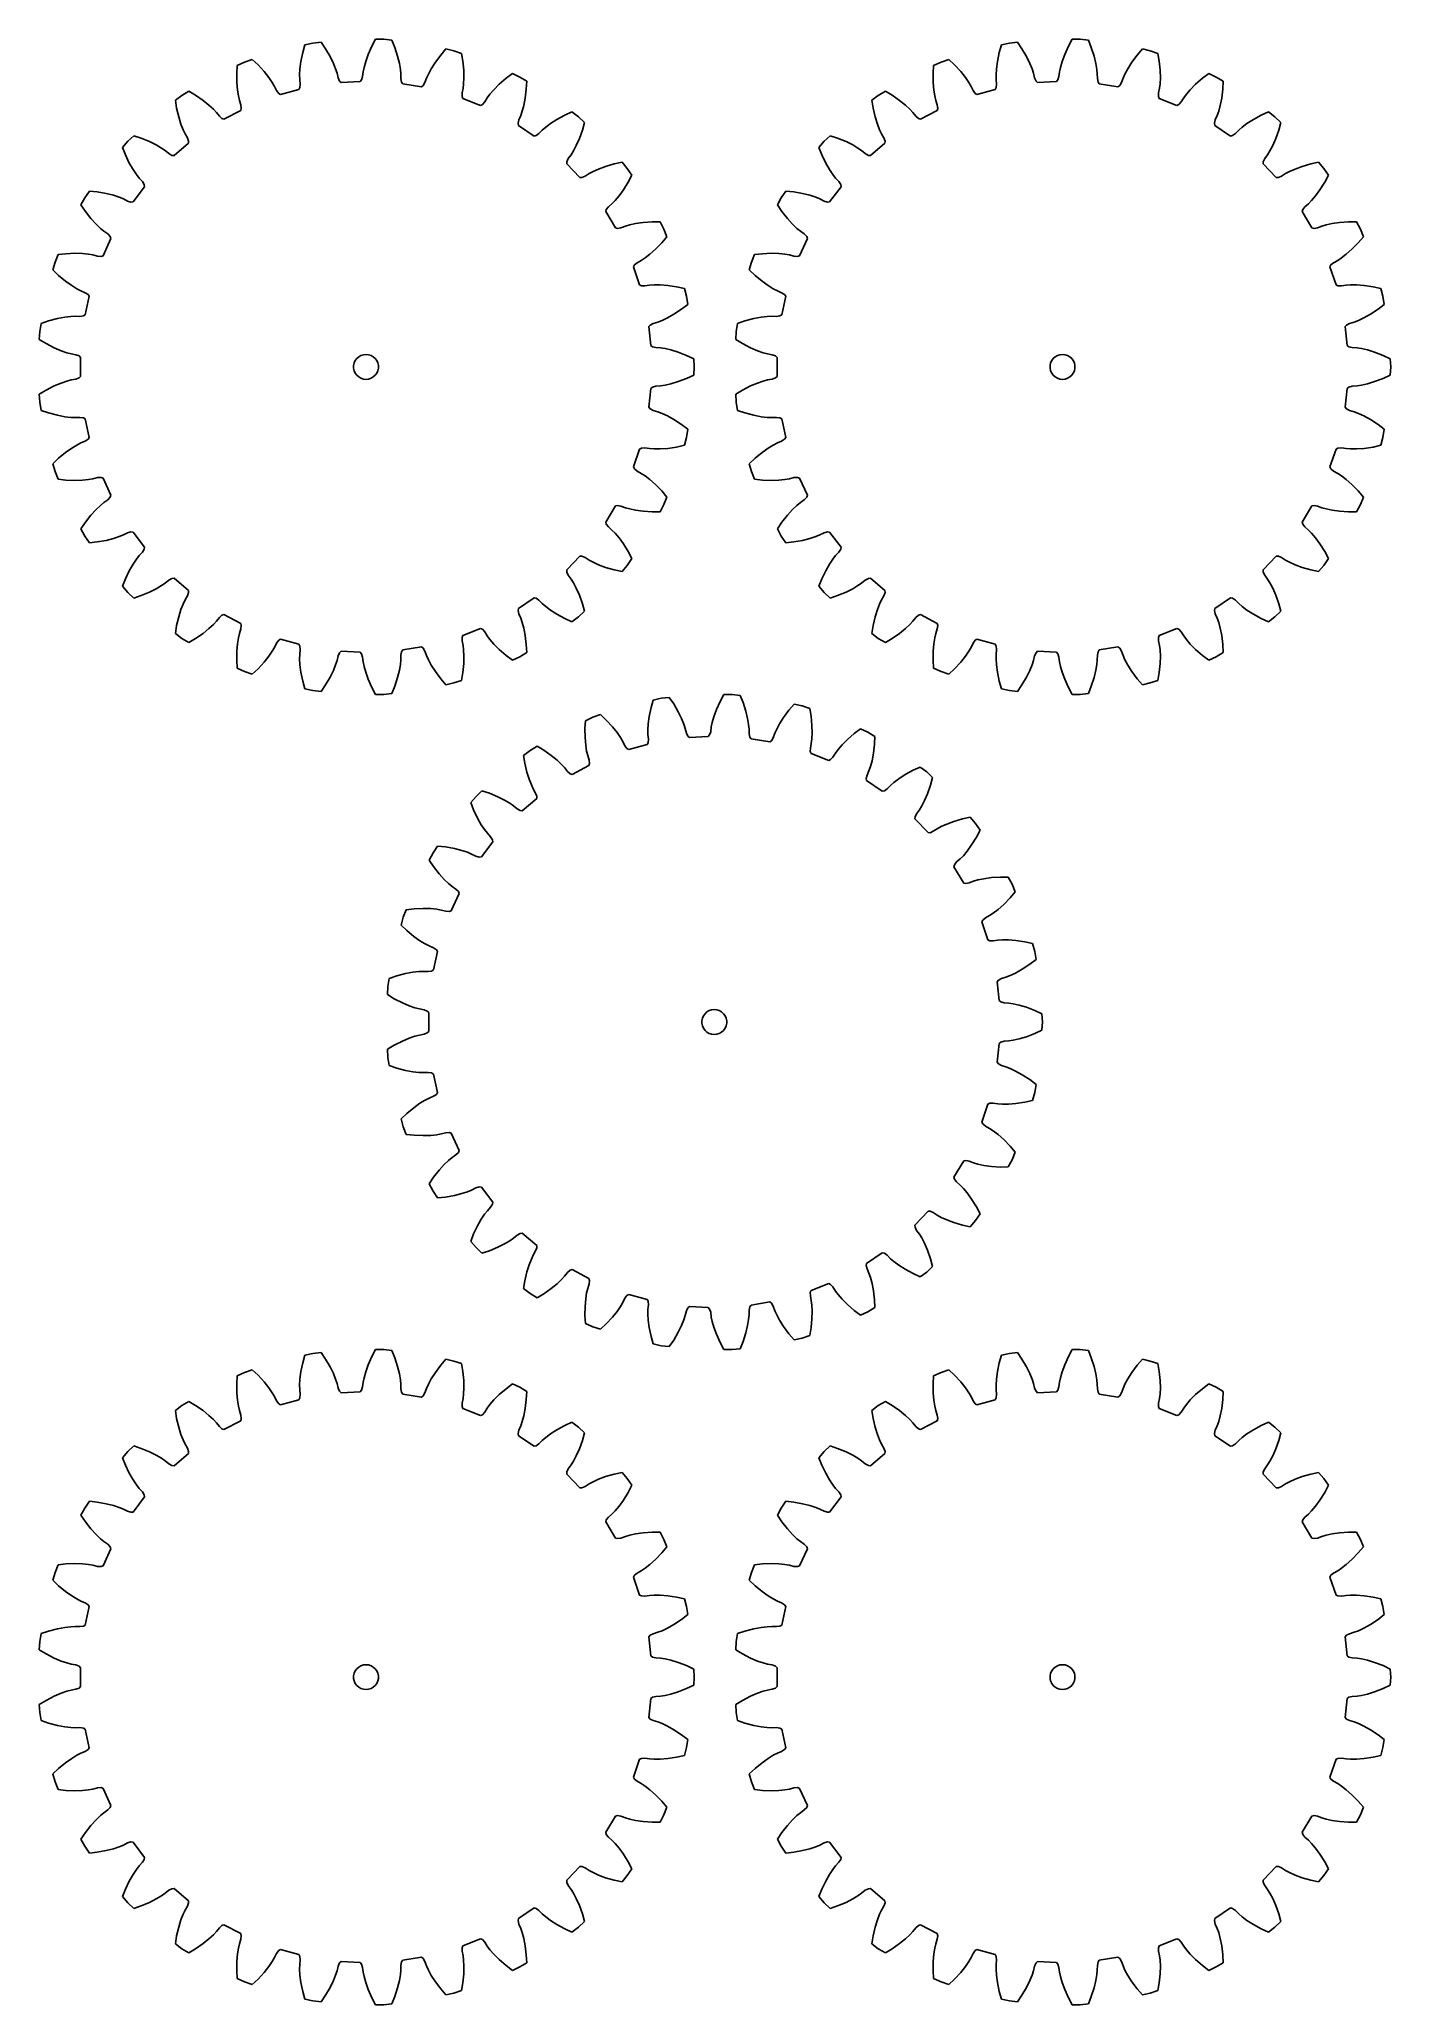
# Model space of a CAD drawing. Extents: x 0 to 163, y 0 to 236.
import ezdxf

# ---------------------------------------------------------------- set-up
doc = ezdxf.new("R2010")
doc.units = 0

msp = doc.modelspace()

# ---------------------------------------------------------------- linework, layer by layer
for p, q in [((40.45, 236.48), (40, 235.64)), ((41.43, 236.48), (40.45, 236.48)), ((42.4, 236.37), (41.43, 236.48)), ((124.21, 236.48), (123.76, 235.64)), ((125.19, 236.48), (124.21, 236.48)), ((126.17, 236.37), (125.19, 236.48)), ((31.69, 234.89), (31.47, 233.82)), ((31.95, 235.8), (31.69, 234.89)), ((32.91, 236.01), (31.95, 235.8)), ((33.88, 236.12), (32.91, 236.01)), ((34.42, 235.33), (33.88, 236.12)), ((34.97, 234.39), (34.42, 235.33)), ((35.37, 233.58), (34.97, 234.39)), ((39.55, 234.64), (39.25, 233.79)), ((40, 235.64), (39.55, 234.64)), ((42.76, 235.49), (42.4, 236.37)), ((43.09, 234.45), (42.76, 235.49)), ((43.31, 233.57), (43.09, 234.45)), ((48.27, 234.58), (47.63, 233.71)), ((48.89, 235.31), (48.27, 234.58)), ((49.85, 235.09), (48.89, 235.31)), ((50.78, 234.78), (49.85, 235.09)), ((50.94, 233.84), (50.78, 234.78)), ((115.45, 234.89), (115.23, 233.82)), ((115.71, 235.8), (115.45, 234.89)), ((116.67, 236.01), (115.71, 235.8)), ((117.64, 236.12), (116.67, 236.01)), ((118.18, 235.33), (117.64, 236.12)), ((118.73, 234.39), (118.18, 235.33)), ((119.13, 233.58), (118.73, 234.39)), ((123.32, 234.64), (123.01, 233.79)), ((123.76, 235.64), (123.32, 234.64)), ((126.52, 235.49), (126.17, 236.37)), ((126.86, 234.45), (126.52, 235.49)), ((127.07, 233.57), (126.86, 234.45)), ((132.04, 234.58), (131.39, 233.71)), ((132.66, 235.31), (132.04, 234.58)), ((133.61, 235.09), (132.66, 235.31)), ((134.54, 234.78), (133.61, 235.09)), ((134.7, 233.84), (134.54, 234.78)), ((23.79, 233.32), (23.74, 232.37)), ((23.74, 232.37), (23.75, 231.28)), ((24.68, 233.73), (23.79, 233.32)), ((25.61, 234.04), (24.68, 233.73)), ((26.31, 233.39), (25.61, 234.04)), ((27.04, 232.59), (26.31, 233.39)), ((27.61, 231.88), (27.04, 232.59)), ((28.02, 231.28), (27.61, 231.88)), ((31.35, 232.92), (31.31, 232.2)), ((31.31, 232.2), (31.32, 231.65)), ((31.47, 233.82), (31.35, 232.92)), ((35.64, 232.91), (35.37, 233.58)), ((35.81, 232.39), (35.64, 232.91)), ((35.94, 231.83), (35.81, 232.39)), ((36.11, 231.45), (35.94, 231.83)), ((38.86, 231.99), (38.74, 231.6)), ((38.94, 232.56), (38.86, 231.99)), ((39.05, 233.09), (38.94, 232.56)), ((39.25, 233.79), (39.05, 233.09)), ((43.43, 232.85), (43.31, 233.57)), ((43.48, 232.31), (43.43, 232.85)), ((43.49, 231.74), (43.48, 232.31)), ((46.58, 231.81), (46.38, 231.27)), ((46.8, 232.3), (46.58, 231.81)), ((47.14, 232.94), (46.8, 232.3)), ((47.63, 233.71), (47.14, 232.94)), ((51.04, 232.76), (50.94, 233.84)), ((51.03, 231.13), (51.06, 231.85)), ((51.06, 231.85), (51.04, 232.76)), ((56.13, 231.78), (55.31, 231.06)), ((56.89, 232.35), (56.13, 231.78)), ((57.78, 231.94), (56.89, 232.35)), ((58.62, 231.43), (57.78, 231.94)), ((107.55, 233.32), (107.5, 232.37)), ((107.5, 232.37), (107.51, 231.28)), ((108.45, 233.73), (107.55, 233.32)), ((109.38, 234.04), (108.45, 233.73)), ((110.07, 233.39), (109.38, 234.04)), ((110.81, 232.59), (110.07, 233.39)), ((111.37, 231.88), (110.81, 232.59)), ((111.78, 231.28), (111.37, 231.88)), ((115.11, 232.92), (115.07, 232.2)), ((115.07, 232.2), (115.08, 231.65)), ((115.23, 233.82), (115.11, 232.92)), ((119.4, 232.91), (119.13, 233.58)), ((119.57, 232.39), (119.4, 232.91)), ((119.7, 231.83), (119.57, 232.39)), ((119.87, 231.45), (119.7, 231.83)), ((122.63, 231.99), (122.5, 231.6)), ((122.7, 232.56), (122.63, 231.99)), ((122.81, 233.09), (122.7, 232.56)), ((123.01, 233.79), (122.81, 233.09)), ((127.19, 232.85), (127.07, 233.57)), ((127.24, 232.31), (127.19, 232.85)), ((127.26, 231.74), (127.24, 232.31)), ((130.34, 231.81), (130.15, 231.27)), ((130.56, 232.3), (130.34, 231.81)), ((130.9, 232.94), (130.56, 232.3)), ((131.39, 233.71), (130.9, 232.94)), ((134.81, 232.76), (134.7, 233.84)), ((134.79, 231.13), (134.83, 231.85)), ((134.83, 231.85), (134.81, 232.76)), ((139.89, 231.78), (139.07, 231.06)), ((140.65, 232.35), (139.89, 231.78)), ((141.54, 231.94), (140.65, 232.35)), ((142.38, 231.43), (141.54, 231.94)), ((17.14, 229.73), (16.36, 229.14)), ((17.98, 230.24), (17.14, 229.73)), ((18.8, 229.75), (17.98, 230.24)), ((19.69, 229.13), (18.8, 229.75)), ((23.75, 231.28), (23.83, 230.37)), ((23.83, 230.37), (23.94, 229.66)), ((23.94, 229.66), (24.07, 229.13)), ((28.29, 230.81), (28.02, 231.28)), ((28.54, 230.3), (28.29, 230.81)), ((28.79, 229.96), (28.54, 230.3)), ((29.01, 229.83), (28.79, 229.96)), ((31.21, 230.44), (29.01, 229.83)), ((31.33, 230.67), (31.21, 230.44)), ((31.32, 231.65), (31.37, 231.08)), ((31.37, 231.08), (31.33, 230.67)), ((36.3, 231.28), (36.11, 231.45)), ((38.57, 231.4), (36.3, 231.28)), ((38.74, 231.6), (38.57, 231.4)), ((43.57, 231.33), (43.49, 231.74)), ((43.72, 231.12), (43.57, 231.33)), ((45.97, 230.75), (43.72, 231.12)), ((46.18, 230.91), (45.97, 230.75)), ((46.38, 231.27), (46.18, 230.91)), ((50.84, 229.61), (50.85, 230.03)), ((50.94, 229.37), (50.84, 229.61)), ((50.85, 230.03), (50.96, 230.59)), ((50.96, 230.59), (51.03, 231.13)), ((53.88, 229.43), (53.57, 228.94)), ((54.2, 229.86), (53.88, 229.43)), ((54.67, 230.41), (54.2, 229.86)), ((55.31, 231.06), (54.67, 230.41)), ((58.27, 228.51), (58.44, 229.4)), ((58.44, 229.4), (58.57, 230.48)), ((58.57, 230.48), (58.62, 231.43)), ((100.9, 229.73), (100.12, 229.14)), ((101.75, 230.24), (100.9, 229.73)), ((102.56, 229.75), (101.75, 230.24)), ((103.46, 229.13), (102.56, 229.75)), ((107.51, 231.28), (107.59, 230.37)), ((107.59, 230.37), (107.71, 229.66)), ((107.71, 229.66), (107.83, 229.13)), ((112.06, 230.81), (111.78, 231.28)), ((112.31, 230.3), (112.06, 230.81)), ((112.55, 229.96), (112.31, 230.3)), ((112.77, 229.83), (112.55, 229.96)), ((114.97, 230.44), (112.77, 229.83)), ((115.09, 230.67), (114.97, 230.44)), ((115.08, 231.65), (115.13, 231.08)), ((115.13, 231.08), (115.09, 230.67)), ((120.06, 231.28), (119.87, 231.45)), ((122.33, 231.4), (120.06, 231.28)), ((122.5, 231.6), (122.33, 231.4)), ((127.34, 231.33), (127.26, 231.74)), ((127.48, 231.12), (127.34, 231.33)), ((129.73, 230.75), (127.48, 231.12)), ((129.94, 230.91), (129.73, 230.75)), ((130.15, 231.27), (129.94, 230.91)), ((134.6, 229.61), (134.61, 230.03)), ((134.7, 229.37), (134.6, 229.61)), ((134.61, 230.03), (134.72, 230.59)), ((134.72, 230.59), (134.79, 231.13)), ((137.64, 229.43), (137.33, 228.94)), ((137.96, 229.86), (137.64, 229.43)), ((138.43, 230.41), (137.96, 229.86)), ((139.07, 231.06), (138.43, 230.41)), ((142.03, 228.51), (142.2, 229.4)), ((142.2, 229.4), (142.34, 230.48)), ((142.34, 230.48), (142.38, 231.43)), ((16.36, 229.14), (16.51, 228.2)), ((16.51, 228.2), (16.76, 227.14)), ((16.76, 227.14), (17.03, 226.27)), ((20.4, 228.56), (19.69, 229.13)), ((20.93, 228.06), (20.4, 228.56)), ((21.29, 227.66), (20.93, 228.06)), ((21.65, 227.21), (21.29, 227.66)), ((21.96, 226.94), (21.65, 227.21)), ((24.22, 227.92), (22.21, 226.86)), ((24.07, 229.13), (24.24, 228.58)), ((24.29, 228.17), (24.22, 227.92)), ((24.24, 228.58), (24.29, 228.17)), ((53.06, 228.53), (50.94, 229.37)), ((53.29, 228.64), (53.06, 228.53)), ((53.57, 228.94), (53.29, 228.64)), ((57.67, 226.77), (57.9, 227.3)), ((57.9, 227.3), (58.08, 227.81)), ((58.08, 227.81), (58.27, 228.51)), ((63.2, 227.34), (62.24, 226.82)), ((64.06, 227.74), (63.2, 227.34)), ((64.84, 227.15), (64.06, 227.74)), ((65.56, 226.47), (64.84, 227.15)), ((100.12, 229.14), (100.27, 228.2)), ((100.27, 228.2), (100.52, 227.14)), ((100.52, 227.14), (100.79, 226.27)), ((104.16, 228.56), (103.46, 229.13)), ((104.69, 228.06), (104.16, 228.56)), ((105.06, 227.66), (104.69, 228.06)), ((105.41, 227.21), (105.06, 227.66)), ((105.72, 226.94), (105.41, 227.21)), ((107.98, 227.92), (105.97, 226.86)), ((107.83, 229.13), (108, 228.58)), ((108.05, 228.17), (107.98, 227.92)), ((108, 228.58), (108.05, 228.17)), ((136.82, 228.53), (134.7, 229.37)), ((137.05, 228.64), (136.82, 228.53)), ((137.33, 228.94), (137.05, 228.64)), ((141.43, 226.77), (141.66, 227.3)), ((141.66, 227.3), (141.84, 227.81)), ((141.84, 227.81), (142.03, 228.51)), ((146.96, 227.34), (146.01, 226.82)), ((147.83, 227.74), (146.96, 227.34)), ((148.61, 227.15), (147.83, 227.74)), ((149.32, 226.47), (148.61, 227.15)), ((11.35, 224.88), (10.64, 224.21)), ((12.25, 224.58), (11.35, 224.88)), ((17.03, 226.27), (17.29, 225.6)), ((17.29, 225.6), (17.53, 225.11)), ((17.53, 225.11), (17.81, 224.61)), ((22.21, 226.86), (21.96, 226.94)), ((57.57, 226.37), (57.67, 226.77)), ((57.61, 226.11), (57.57, 226.37)), ((59.5, 224.84), (57.61, 226.11)), ((59.75, 224.89), (59.5, 224.84)), ((60.09, 225.13), (59.75, 224.89)), ((60.49, 225.54), (60.09, 225.13)), ((60.9, 225.89), (60.49, 225.54)), ((61.48, 226.33), (60.9, 225.89)), ((62.24, 226.82), (61.48, 226.33)), ((64.95, 224.53), (65.31, 225.55)), ((65.31, 225.55), (65.56, 226.47)), ((95.11, 224.88), (94.4, 224.21)), ((96.01, 224.58), (95.11, 224.88)), ((100.79, 226.27), (101.06, 225.6)), ((101.06, 225.6), (101.29, 225.11)), ((101.29, 225.11), (101.58, 224.61)), ((105.97, 226.86), (105.72, 226.94)), ((141.33, 226.37), (141.43, 226.77)), ((141.38, 226.11), (141.33, 226.37)), ((143.26, 224.84), (141.38, 226.11)), ((143.51, 224.89), (143.26, 224.84)), ((143.85, 225.13), (143.51, 224.89)), ((144.26, 225.54), (143.85, 225.13)), ((144.66, 225.89), (144.26, 225.54)), ((145.24, 226.33), (144.66, 225.89)), ((146.01, 226.82), (145.24, 226.33)), ((148.71, 224.53), (149.07, 225.55)), ((149.07, 225.55), (149.32, 226.47)), ((10.64, 224.21), (10, 223.46)), ((10, 223.46), (10.35, 222.57)), ((10.35, 222.57), (10.82, 221.59)), ((13.26, 224.16), (12.25, 224.58)), ((14.07, 223.76), (13.26, 224.16)), ((14.69, 223.39), (14.07, 223.76)), ((15.14, 223.08), (14.69, 223.39)), ((15.58, 222.72), (15.14, 223.08)), ((15.94, 222.51), (15.58, 222.72)), ((16.2, 222.49), (15.94, 222.51)), ((17.94, 223.96), (16.2, 222.49)), ((17.81, 224.61), (17.95, 224.22)), ((17.95, 224.22), (17.94, 223.96)), ((63.62, 222.13), (63.96, 222.59)), ((63.96, 222.59), (64.25, 223.05)), ((64.25, 223.05), (64.58, 223.69)), ((64.58, 223.69), (64.95, 224.53)), ((94.4, 224.21), (93.76, 223.46)), ((93.76, 223.46), (94.11, 222.57)), ((94.11, 222.57), (94.58, 221.59)), ((97.02, 224.16), (96.01, 224.58)), ((97.83, 223.76), (97.02, 224.16)), ((98.45, 223.39), (97.83, 223.76)), ((98.9, 223.08), (98.45, 223.39)), ((99.34, 222.72), (98.9, 223.08)), ((99.71, 222.51), (99.34, 222.72)), ((99.96, 222.49), (99.71, 222.51)), ((101.7, 223.96), (99.96, 222.49)), ((101.58, 224.61), (101.72, 224.22)), ((101.72, 224.22), (101.7, 223.96)), ((147.39, 222.13), (147.72, 222.59)), ((147.72, 222.59), (148.01, 223.05)), ((148.01, 223.05), (148.35, 223.69)), ((148.35, 223.69), (148.71, 224.53)), ((10.82, 221.59), (11.27, 220.8)), ((11.27, 220.8), (11.67, 220.2)), ((11.67, 220.2), (12.01, 219.77)), ((63.43, 221.5), (63.44, 221.75)), ((65, 219.84), (63.43, 221.5)), ((63.44, 221.75), (63.62, 222.13)), ((65.64, 220), (65.25, 219.84)), ((66.12, 220.31), (65.64, 220)), ((66.59, 220.57), (66.12, 220.31)), ((67.25, 220.87), (66.59, 220.57)), ((68.1, 221.19), (67.25, 220.87)), ((69.15, 221.5), (68.1, 221.19)), ((70.08, 221.7), (69.15, 221.5)), ((70.71, 220.95), (70.08, 221.7)), ((71.27, 220.14), (70.71, 220.95)), ((70.82, 219.29), (71.27, 220.14)), ((94.58, 221.59), (95.03, 220.8)), ((95.03, 220.8), (95.44, 220.2)), ((95.44, 220.2), (95.77, 219.77)), ((147.19, 221.5), (147.2, 221.75)), ((148.76, 219.84), (147.19, 221.5)), ((147.2, 221.75), (147.39, 222.13)), ((149.4, 220), (149.02, 219.84)), ((149.88, 220.31), (149.4, 220)), ((150.36, 220.57), (149.88, 220.31)), ((151.02, 220.87), (150.36, 220.57)), ((151.87, 221.19), (151.02, 220.87)), ((152.91, 221.5), (151.87, 221.19)), ((153.84, 221.7), (152.91, 221.5)), ((154.48, 220.95), (153.84, 221.7)), ((155.03, 220.14), (154.48, 220.95)), ((154.59, 219.29), (155.03, 220.14)), ((6.02, 218.22), (5.47, 217.41)), ((6.97, 218.13), (6.02, 218.22)), ((8.04, 217.93), (6.97, 218.13)), ((8.92, 217.71), (8.04, 217.93)), ((9.61, 217.48), (8.92, 217.71)), ((12.65, 218.74), (11.28, 216.93)), ((12.01, 219.77), (12.39, 219.35)), ((12.39, 219.35), (12.61, 219)), ((12.61, 219), (12.65, 218.74)), ((65.25, 219.84), (65, 219.84)), ((69.25, 217.08), (69.72, 217.63)), ((69.72, 217.63), (70.25, 218.37)), ((70.25, 218.37), (70.82, 219.29)), ((89.78, 218.22), (89.23, 217.41)), ((90.73, 218.13), (89.78, 218.22)), ((91.8, 217.93), (90.73, 218.13)), ((92.68, 217.71), (91.8, 217.93)), ((93.37, 217.48), (92.68, 217.71)), ((96.42, 218.74), (95.04, 216.93)), ((95.77, 219.77), (96.16, 219.35)), ((96.16, 219.35), (96.38, 219)), ((96.38, 219), (96.42, 218.74)), ((149.02, 219.84), (148.76, 219.84)), ((153.01, 217.08), (153.48, 217.63)), ((153.48, 217.63), (154.01, 218.37)), ((154.01, 218.37), (154.59, 219.29)), ((5.47, 217.41), (5.01, 216.54)), ((5.01, 216.54), (5.54, 215.75)), ((5.54, 215.75), (6.21, 214.9)), ((10.11, 217.28), (9.61, 217.48)), ((10.62, 217.02), (10.11, 217.28)), ((11.02, 216.9), (10.62, 217.02)), ((11.28, 216.93), (11.02, 216.9)), ((68.12, 215.74), (68.18, 215.99)), ((69.29, 213.78), (68.12, 215.74)), ((68.18, 215.99), (68.44, 216.31)), ((68.44, 216.31), (68.87, 216.69)), ((68.87, 216.69), (69.25, 217.08)), ((89.23, 217.41), (88.77, 216.54)), ((88.77, 216.54), (89.3, 215.75)), ((89.3, 215.75), (89.98, 214.9)), ((93.87, 217.28), (93.37, 217.48)), ((94.38, 217.02), (93.87, 217.28)), ((94.78, 216.9), (94.38, 217.02)), ((95.04, 216.93), (94.78, 216.9)), ((151.88, 215.74), (151.95, 215.99)), ((153.06, 213.78), (151.88, 215.74)), ((151.95, 215.99), (152.21, 216.31)), ((152.21, 216.31), (152.63, 216.69)), ((152.63, 216.69), (153.01, 217.08)), ((6.21, 214.9), (6.82, 214.22)), ((6.82, 214.22), (7.35, 213.72)), ((7.35, 213.72), (7.76, 213.38)), ((7.76, 213.38), (8.23, 213.05)), ((8.23, 213.05), (8.52, 212.75)), ((69.54, 213.73), (69.29, 213.78)), ((69.95, 213.8), (69.54, 213.73)), ((70.49, 214), (69.95, 213.8)), ((71.01, 214.15), (70.49, 214)), ((71.72, 214.31), (71.01, 214.15)), ((72.62, 214.43), (71.72, 214.31)), ((73.7, 214.51), (72.62, 214.43)), ((74.65, 214.5), (73.7, 214.51)), ((75.11, 213.64), (74.65, 214.5)), ((75.48, 212.72), (75.11, 213.64)), ((89.98, 214.9), (90.58, 214.22)), ((90.58, 214.22), (91.11, 213.72)), ((91.11, 213.72), (91.53, 213.38)), ((91.53, 213.38), (91.99, 213.05)), ((91.99, 213.05), (92.29, 212.75)), ((153.31, 213.73), (153.06, 213.78)), ((153.71, 213.8), (153.31, 213.73)), ((154.25, 214), (153.71, 213.8)), ((154.77, 214.15), (154.25, 214)), ((155.48, 214.31), (154.77, 214.15)), ((156.38, 214.43), (155.48, 214.31)), ((157.47, 214.51), (156.38, 214.43)), ((158.42, 214.5), (157.47, 214.51)), ((158.88, 213.64), (158.42, 214.5)), ((159.24, 212.72), (158.88, 213.64)), ((2.25, 210.58), (1.89, 209.67)), ((3.2, 210.68), (2.25, 210.58)), ((4.28, 210.73), (3.2, 210.68)), ((5.19, 210.7), (4.28, 210.73)), ((5.91, 210.63), (5.19, 210.7)), ((6.45, 210.53), (5.91, 210.63)), ((7, 210.39), (6.45, 210.53)), ((8.62, 212.51), (7.66, 210.44)), ((8.52, 212.75), (8.62, 212.51)), ((72.85, 210.17), (73.43, 210.61)), ((73.43, 210.61), (74.11, 211.22)), ((74.11, 211.22), (74.87, 212)), ((74.87, 212), (75.48, 212.72)), ((86.01, 210.58), (85.65, 209.67)), ((86.96, 210.68), (86.01, 210.58)), ((88.05, 210.73), (86.96, 210.68)), ((88.95, 210.7), (88.05, 210.73)), ((89.68, 210.63), (88.95, 210.7)), ((90.21, 210.53), (89.68, 210.63)), ((90.76, 210.39), (90.21, 210.53)), ((92.38, 212.51), (91.42, 210.44)), ((92.29, 212.75), (92.38, 212.51)), ((156.62, 210.17), (157.19, 210.61)), ((157.19, 210.61), (157.87, 211.22)), ((157.87, 211.22), (158.63, 212)), ((158.63, 212), (159.24, 212.72)), ((1.89, 209.67), (1.63, 208.72)), ((1.63, 208.72), (2.31, 208.06)), ((7.42, 210.36), (7, 210.39)), ((7.66, 210.44), (7.42, 210.36)), ((71.46, 209.1), (71.58, 209.33)), ((72.19, 206.94), (71.46, 209.1)), ((71.58, 209.33), (71.9, 209.59)), ((71.9, 209.59), (72.4, 209.87)), ((72.4, 209.87), (72.85, 210.17)), ((85.65, 209.67), (85.39, 208.72)), ((85.39, 208.72), (86.08, 208.06)), ((91.18, 210.36), (90.76, 210.39)), ((91.42, 210.44), (91.18, 210.36)), ((155.22, 209.1), (155.34, 209.33)), ((155.95, 206.94), (155.22, 209.1)), ((155.34, 209.33), (155.66, 209.59)), ((155.66, 209.59), (156.16, 209.87)), ((156.16, 209.87), (156.62, 210.17)), ((2.31, 208.06), (3.15, 207.37)), ((3.15, 207.37), (3.89, 206.84)), ((3.89, 206.84), (4.51, 206.47)), ((4.51, 206.47), (4.99, 206.22)), ((4.99, 206.22), (5.52, 205.99)), ((5.52, 205.99), (5.87, 205.77)), ((5.87, 205.77), (6.01, 205.55)), ((72.42, 206.83), (72.19, 206.94)), ((72.83, 206.82), (72.42, 206.83)), ((73.4, 206.9), (72.83, 206.82)), ((73.94, 206.94), (73.4, 206.9)), ((74.67, 206.93), (73.94, 206.94)), ((75.57, 206.86), (74.67, 206.93)), ((76.65, 206.7), (75.57, 206.86)), ((77.58, 206.49), (76.65, 206.7)), ((77.84, 205.55), (77.58, 206.49)), ((86.08, 208.06), (86.92, 207.37)), ((86.92, 207.37), (87.65, 206.84)), ((87.65, 206.84), (88.27, 206.47)), ((88.27, 206.47), (88.76, 206.22)), ((88.76, 206.22), (89.28, 205.99)), ((89.28, 205.99), (89.63, 205.77)), ((89.63, 205.77), (89.77, 205.55)), ((156.18, 206.83), (155.95, 206.94)), ((156.6, 206.82), (156.18, 206.83)), ((157.16, 206.9), (156.6, 206.82)), ((157.71, 206.94), (157.16, 206.9)), ((158.43, 206.93), (157.71, 206.94)), ((159.33, 206.86), (158.43, 206.93)), ((160.41, 206.7), (159.33, 206.86)), ((161.34, 206.49), (160.41, 206.7)), ((161.6, 205.55), (161.34, 206.49)), ((6.01, 205.55), (5.52, 203.33)), ((75.54, 202.96), (76.33, 203.4)), ((76.33, 203.4), (77.24, 204)), ((77.24, 204), (78, 204.58)), ((78, 204.58), (77.84, 205.55)), ((89.77, 205.55), (89.29, 203.33)), ((159.3, 202.96), (160.1, 203.4)), ((160.1, 203.4), (161.01, 204)), ((161.01, 204), (161.76, 204.58)), ((161.76, 204.58), (161.6, 205.55)), ((0.05, 201.33), (0, 200.35)), ((0.21, 202.3), (0.05, 201.33)), ((1.11, 202.61), (0.21, 202.3)), ((2.17, 202.88), (1.11, 202.61)), ((3.06, 203.05), (2.17, 202.88)), ((3.78, 203.13), (3.06, 203.05)), ((4.32, 203.15), (3.78, 203.13)), ((4.89, 203.14), (4.32, 203.15)), ((5.3, 203.19), (4.89, 203.14)), ((5.52, 203.33), (5.3, 203.19)), ((73.3, 201.91), (73.46, 202.1)), ((73.54, 199.64), (73.3, 201.91)), ((73.46, 202.1), (73.83, 202.29)), ((73.83, 202.29), (74.38, 202.46)), ((74.38, 202.46), (74.89, 202.65)), ((74.89, 202.65), (75.54, 202.96)), ((83.82, 201.33), (83.76, 200.35)), ((83.97, 202.3), (83.82, 201.33)), ((84.87, 202.61), (83.97, 202.3)), ((85.93, 202.88), (84.87, 202.61)), ((86.82, 203.05), (85.93, 202.88)), ((87.54, 203.13), (86.82, 203.05)), ((88.08, 203.15), (87.54, 203.13)), ((88.65, 203.14), (88.08, 203.15)), ((89.07, 203.19), (88.65, 203.14)), ((89.29, 203.33), (89.07, 203.19)), ((157.06, 201.91), (157.22, 202.1)), ((157.3, 199.64), (157.06, 201.91)), ((157.22, 202.1), (157.59, 202.29)), ((157.59, 202.29), (158.14, 202.46)), ((158.14, 202.46), (158.65, 202.65)), ((158.65, 202.65), (159.3, 202.96)), ((0, 200.35), (0.81, 199.86)), ((0.81, 199.86), (1.78, 199.36)), ((1.78, 199.36), (2.62, 199)), ((2.62, 199), (3.3, 198.77)), ((3.3, 198.77), (3.83, 198.63)), ((73.74, 199.48), (73.54, 199.64)), ((74.15, 199.38), (73.74, 199.48)), ((74.72, 199.34), (74.15, 199.38)), ((75.26, 199.26), (74.72, 199.34)), ((75.96, 199.1), (75.26, 199.26)), ((76.83, 198.84), (75.96, 199.1)), ((77.85, 198.45), (76.83, 198.84)), ((83.76, 200.35), (84.58, 199.86)), ((84.58, 199.86), (85.54, 199.36)), ((85.54, 199.36), (86.38, 199)), ((86.38, 199), (87.07, 198.77)), ((87.07, 198.77), (87.59, 198.63)), ((157.51, 199.48), (157.3, 199.64)), ((157.91, 199.38), (157.51, 199.48)), ((158.48, 199.34), (157.91, 199.38)), ((159.02, 199.26), (158.48, 199.34)), ((159.72, 199.1), (159.02, 199.26)), ((160.59, 198.84), (159.72, 199.1)), ((161.61, 198.45), (160.59, 198.84)), ((3.83, 198.63), (4.39, 198.53)), ((4.39, 198.53), (4.78, 198.38)), ((4.78, 198.38), (4.96, 198.2)), ((4.96, 198.2), (4.96, 195.92)), ((37.8, 197.22), (37.87, 197.53)), ((37.8, 196.91), (37.8, 197.22)), ((37.87, 196.6), (37.8, 196.91)), ((37.87, 197.53), (37.99, 197.81)), ((37.99, 196.31), (37.87, 196.6)), ((37.99, 197.81), (38.18, 198.07)), ((38.18, 196.06), (37.99, 196.31)), ((38.18, 198.07), (38.41, 198.28)), ((38.41, 198.28), (38.68, 198.43)), ((38.68, 198.43), (38.98, 198.53)), ((38.98, 198.53), (39.29, 198.56)), ((39.29, 198.56), (39.6, 198.53)), ((39.6, 198.53), (39.9, 198.43)), ((39.9, 198.43), (40.17, 198.28)), ((40.17, 198.28), (40.41, 198.07)), ((40.41, 198.07), (40.59, 197.81)), ((40.59, 196.31), (40.41, 196.06)), ((40.59, 197.81), (40.72, 197.53)), ((40.72, 196.6), (40.59, 196.31)), ((40.72, 197.53), (40.78, 197.22)), ((40.78, 196.91), (40.72, 196.6)), ((40.78, 197.22), (40.78, 196.91)), ((78.71, 198.04), (77.85, 198.45)), ((78.76, 197.06), (78.71, 198.04)), ((78.71, 196.08), (78.76, 197.06)), ((87.59, 198.63), (88.15, 198.53)), ((88.15, 198.53), (88.54, 198.38)), ((88.54, 198.38), (88.73, 198.2)), ((88.73, 198.2), (88.73, 195.92)), ((121.56, 197.22), (121.63, 197.53)), ((121.56, 196.91), (121.56, 197.22)), ((121.63, 196.6), (121.56, 196.91)), ((121.63, 197.53), (121.76, 197.81)), ((121.76, 196.31), (121.63, 196.6)), ((121.76, 197.81), (121.94, 198.07)), ((121.94, 196.06), (121.76, 196.31)), ((121.94, 198.07), (122.17, 198.28)), ((122.17, 198.28), (122.44, 198.43)), ((122.44, 198.43), (122.74, 198.53)), ((122.74, 198.53), (123.05, 198.56)), ((123.05, 198.56), (123.37, 198.53)), ((123.37, 198.53), (123.66, 198.43)), ((123.66, 198.43), (123.94, 198.28)), ((123.94, 198.28), (124.17, 198.07)), ((124.17, 198.07), (124.35, 197.81)), ((124.35, 196.31), (124.17, 196.06)), ((124.35, 197.81), (124.48, 197.53)), ((124.48, 196.6), (124.35, 196.31)), ((124.48, 197.53), (124.55, 197.22)), ((124.55, 196.91), (124.48, 196.6)), ((124.55, 197.22), (124.55, 196.91)), ((162.47, 198.04), (161.61, 198.45)), ((162.53, 197.06), (162.47, 198.04)), ((162.47, 196.08), (162.53, 197.06)), ((0.81, 194.27), (0, 193.78)), ((1.78, 194.77), (0.81, 194.27)), ((2.62, 195.12), (1.78, 194.77)), ((3.3, 195.36), (2.62, 195.12)), ((3.83, 195.49), (3.3, 195.36)), ((4.39, 195.6), (3.83, 195.49)), ((4.78, 195.74), (4.39, 195.6)), ((4.96, 195.92), (4.78, 195.74)), ((38.41, 195.85), (38.18, 196.06)), ((38.68, 195.69), (38.41, 195.85)), ((38.98, 195.6), (38.68, 195.69)), ((39.29, 195.56), (38.98, 195.6)), ((39.6, 195.6), (39.29, 195.56)), ((39.9, 195.69), (39.6, 195.6)), ((40.17, 195.85), (39.9, 195.69)), ((40.41, 196.06), (40.17, 195.85)), ((73.3, 192.22), (73.54, 194.48)), ((73.54, 194.48), (73.74, 194.64)), ((73.74, 194.64), (74.15, 194.74)), ((74.15, 194.74), (74.72, 194.79)), ((74.72, 194.79), (75.26, 194.87)), ((75.26, 194.87), (75.96, 195.03)), ((75.96, 195.03), (76.83, 195.29)), ((76.83, 195.29), (77.85, 195.68)), ((77.85, 195.68), (78.71, 196.08)), ((84.58, 194.27), (83.76, 193.78)), ((85.54, 194.77), (84.58, 194.27)), ((86.38, 195.12), (85.54, 194.77)), ((87.07, 195.36), (86.38, 195.12)), ((87.59, 195.49), (87.07, 195.36)), ((88.15, 195.6), (87.59, 195.49)), ((88.54, 195.74), (88.15, 195.6)), ((88.73, 195.92), (88.54, 195.74)), ((122.17, 195.85), (121.94, 196.06)), ((122.44, 195.69), (122.17, 195.85)), ((122.74, 195.6), (122.44, 195.69)), ((123.05, 195.56), (122.74, 195.6)), ((123.37, 195.6), (123.05, 195.56)), ((123.66, 195.69), (123.37, 195.6)), ((123.94, 195.85), (123.66, 195.69)), ((124.17, 196.06), (123.94, 195.85)), ((157.06, 192.22), (157.3, 194.48)), ((157.3, 194.48), (157.51, 194.64)), ((157.51, 194.64), (157.91, 194.74)), ((157.91, 194.74), (158.48, 194.79)), ((158.48, 194.79), (159.02, 194.87)), ((159.02, 194.87), (159.72, 195.03)), ((159.72, 195.03), (160.59, 195.29)), ((160.59, 195.29), (161.61, 195.68)), ((161.61, 195.68), (162.47, 196.08)), ((0, 193.78), (0.05, 192.8)), ((0.05, 192.8), (0.21, 191.83)), ((0.21, 191.83), (1.11, 191.52)), ((73.46, 192.02), (73.3, 192.22)), ((73.83, 191.83), (73.46, 192.02)), ((74.38, 191.67), (73.83, 191.83)), ((74.89, 191.47), (74.38, 191.67)), ((83.76, 193.78), (83.82, 192.8)), ((83.82, 192.8), (83.97, 191.83)), ((83.97, 191.83), (84.87, 191.52)), ((157.22, 192.02), (157.06, 192.22)), ((157.59, 191.83), (157.22, 192.02)), ((158.14, 191.67), (157.59, 191.83)), ((158.65, 191.47), (158.14, 191.67)), ((1.11, 191.52), (2.17, 191.24)), ((2.17, 191.24), (3.06, 191.07)), ((3.06, 191.07), (3.78, 190.99)), ((3.78, 190.99), (4.32, 190.97)), ((4.32, 190.97), (4.89, 190.99)), ((4.89, 190.99), (5.3, 190.93)), ((5.3, 190.93), (5.52, 190.8)), ((5.52, 190.8), (6.01, 188.57)), ((75.54, 191.17), (74.89, 191.47)), ((76.33, 190.72), (75.54, 191.17)), ((77.24, 190.13), (76.33, 190.72)), ((78, 189.55), (77.24, 190.13)), ((77.84, 188.58), (78, 189.55)), ((84.87, 191.52), (85.93, 191.24)), ((85.93, 191.24), (86.82, 191.07)), ((86.82, 191.07), (87.54, 190.99)), ((87.54, 190.99), (88.08, 190.97)), ((88.08, 190.97), (88.65, 190.99)), ((88.65, 190.99), (89.07, 190.93)), ((89.07, 190.93), (89.29, 190.8)), ((89.29, 190.8), (89.77, 188.57)), ((159.3, 191.17), (158.65, 191.47)), ((160.1, 190.72), (159.3, 191.17)), ((161.01, 190.13), (160.1, 190.72)), ((161.76, 189.55), (161.01, 190.13)), ((161.6, 188.58), (161.76, 189.55)), ((3.89, 187.28), (3.15, 186.76)), ((4.51, 187.66), (3.89, 187.28)), ((4.99, 187.91), (4.51, 187.66)), ((5.52, 188.13), (4.99, 187.91)), ((5.87, 188.36), (5.52, 188.13)), ((6.01, 188.57), (5.87, 188.36)), ((71.46, 185.02), (72.19, 187.18)), ((72.19, 187.18), (72.42, 187.29)), ((72.42, 187.29), (72.83, 187.31)), ((72.83, 187.31), (73.4, 187.23)), ((73.4, 187.23), (73.94, 187.19)), ((73.94, 187.19), (74.67, 187.19)), ((74.67, 187.19), (75.57, 187.26)), ((75.57, 187.26), (76.65, 187.42)), ((76.65, 187.42), (77.58, 187.63)), ((77.58, 187.63), (77.84, 188.58)), ((87.65, 187.28), (86.92, 186.76)), ((88.27, 187.66), (87.65, 187.28)), ((88.76, 187.91), (88.27, 187.66)), ((89.28, 188.13), (88.76, 187.91)), ((89.63, 188.36), (89.28, 188.13)), ((89.77, 188.57), (89.63, 188.36)), ((155.22, 185.02), (155.95, 187.18)), ((155.95, 187.18), (156.18, 187.29)), ((156.18, 187.29), (156.6, 187.31)), ((156.6, 187.31), (157.16, 187.23)), ((157.16, 187.23), (157.71, 187.19)), ((157.71, 187.19), (158.43, 187.19)), ((158.43, 187.19), (159.33, 187.26)), ((159.33, 187.26), (160.41, 187.42)), ((160.41, 187.42), (161.34, 187.63)), ((161.34, 187.63), (161.6, 188.58)), ((2.31, 186.06), (1.63, 185.41)), ((1.63, 185.41), (1.89, 184.46)), ((1.89, 184.46), (2.25, 183.55)), ((3.15, 186.76), (2.31, 186.06)), ((71.58, 184.79), (71.46, 185.02)), ((71.9, 184.53), (71.58, 184.79)), ((72.4, 184.25), (71.9, 184.53)), ((86.08, 186.06), (85.39, 185.41)), ((85.39, 185.41), (85.65, 184.46)), ((85.65, 184.46), (86.01, 183.55)), ((86.92, 186.76), (86.08, 186.06)), ((155.34, 184.79), (155.22, 185.02)), ((155.66, 184.53), (155.34, 184.79)), ((156.16, 184.25), (155.66, 184.53)), ((2.25, 183.55), (3.2, 183.44)), ((3.2, 183.44), (4.28, 183.4)), ((4.28, 183.4), (5.19, 183.43)), ((5.19, 183.43), (5.91, 183.5)), ((5.91, 183.5), (6.45, 183.6)), ((6.45, 183.6), (7, 183.74)), ((7, 183.74), (7.42, 183.77)), ((7.42, 183.77), (7.66, 183.68)), ((7.66, 183.68), (8.62, 181.62)), ((72.85, 183.95), (72.4, 184.25)), ((73.43, 183.51), (72.85, 183.95)), ((74.11, 182.91), (73.43, 183.51)), ((74.87, 182.13), (74.11, 182.91)), ((75.48, 181.4), (74.87, 182.13)), ((86.01, 183.55), (86.96, 183.44)), ((86.96, 183.44), (88.05, 183.4)), ((88.05, 183.4), (88.95, 183.43)), ((88.95, 183.43), (89.68, 183.5)), ((89.68, 183.5), (90.21, 183.6)), ((90.21, 183.6), (90.76, 183.74)), ((90.76, 183.74), (91.18, 183.77)), ((91.18, 183.77), (91.42, 183.68)), ((91.42, 183.68), (92.38, 181.62)), ((156.62, 183.95), (156.16, 184.25)), ((157.19, 183.51), (156.62, 183.95)), ((157.87, 182.91), (157.19, 183.51)), ((158.63, 182.13), (157.87, 182.91)), ((159.24, 181.4), (158.63, 182.13)), ((6.82, 179.9), (6.21, 179.23)), ((7.35, 180.4), (6.82, 179.9)), ((7.76, 180.75), (7.35, 180.4)), ((8.23, 181.08), (7.76, 180.75)), ((8.52, 181.37), (8.23, 181.08)), ((8.62, 181.62), (8.52, 181.37)), ((68.12, 178.39), (69.29, 180.34)), ((69.29, 180.34), (69.54, 180.4)), ((69.54, 180.4), (69.95, 180.32)), ((69.95, 180.32), (70.49, 180.12)), ((70.49, 180.12), (71.01, 179.97)), ((71.01, 179.97), (71.72, 179.82)), ((71.72, 179.82), (72.62, 179.69)), ((74.65, 179.62), (75.11, 180.49)), ((75.11, 180.49), (75.48, 181.4)), ((90.58, 179.9), (89.98, 179.23)), ((91.11, 180.4), (90.58, 179.9)), ((91.53, 180.75), (91.11, 180.4)), ((91.99, 181.08), (91.53, 180.75)), ((92.29, 181.37), (91.99, 181.08)), ((92.38, 181.62), (92.29, 181.37)), ((151.88, 178.39), (153.06, 180.34)), ((153.06, 180.34), (153.31, 180.4)), ((153.31, 180.4), (153.71, 180.32)), ((153.71, 180.32), (154.25, 180.12)), ((154.25, 180.12), (154.77, 179.97)), ((154.77, 179.97), (155.48, 179.82)), ((155.48, 179.82), (156.38, 179.69)), ((158.42, 179.62), (158.88, 180.49)), ((158.88, 180.49), (159.24, 181.4)), ((5.54, 178.37), (5.01, 177.58)), ((5.01, 177.58), (5.47, 176.71)), ((6.21, 179.23), (5.54, 178.37)), ((68.18, 178.14), (68.12, 178.39)), ((68.44, 177.82), (68.18, 178.14)), ((68.87, 177.43), (68.44, 177.82)), ((69.25, 177.05), (68.87, 177.43)), ((72.62, 179.69), (73.7, 179.62)), ((73.7, 179.62), (74.65, 179.62)), ((89.3, 178.37), (88.77, 177.58)), ((88.77, 177.58), (89.23, 176.71)), ((89.98, 179.23), (89.3, 178.37)), ((151.95, 178.14), (151.88, 178.39)), ((152.21, 177.82), (151.95, 178.14)), ((152.63, 177.43), (152.21, 177.82)), ((153.01, 177.05), (152.63, 177.43)), ((156.38, 179.69), (157.47, 179.62)), ((157.47, 179.62), (158.42, 179.62)), ((5.47, 176.71), (6.02, 175.9)), ((6.02, 175.9), (6.97, 176)), ((6.97, 176), (8.04, 176.19)), ((8.04, 176.19), (8.92, 176.41)), ((8.92, 176.41), (9.61, 176.64)), ((9.61, 176.64), (10.11, 176.85)), ((10.11, 176.85), (10.62, 177.11)), ((10.62, 177.11), (11.02, 177.23)), ((11.02, 177.23), (11.28, 177.19)), ((11.28, 177.19), (12.65, 175.38)), ((12.61, 175.13), (12.39, 174.78)), ((12.65, 175.38), (12.61, 175.13)), ((69.72, 176.49), (69.25, 177.05)), ((70.25, 175.76), (69.72, 176.49)), ((70.82, 174.83), (70.25, 175.76)), ((89.23, 176.71), (89.78, 175.9)), ((89.78, 175.9), (90.73, 176)), ((90.73, 176), (91.8, 176.19)), ((91.8, 176.19), (92.68, 176.41)), ((92.68, 176.41), (93.37, 176.64)), ((93.37, 176.64), (93.87, 176.85)), ((93.87, 176.85), (94.38, 177.11)), ((94.38, 177.11), (94.78, 177.23)), ((94.78, 177.23), (95.04, 177.19)), ((95.04, 177.19), (96.42, 175.38)), ((96.38, 175.13), (96.16, 174.78)), ((96.42, 175.38), (96.38, 175.13)), ((153.48, 176.49), (153.01, 177.05)), ((154.01, 175.76), (153.48, 176.49)), ((154.59, 174.83), (154.01, 175.76)), ((11.27, 173.32), (10.82, 172.53)), ((11.67, 173.92), (11.27, 173.32)), ((12.01, 174.35), (11.67, 173.92)), ((12.39, 174.78), (12.01, 174.35)), ((63.43, 172.63), (65, 174.28)), ((63.44, 172.37), (63.43, 172.63)), ((65, 174.28), (65.25, 174.29)), ((65.25, 174.29), (65.64, 174.12)), ((65.64, 174.12), (66.12, 173.81)), ((66.12, 173.81), (66.59, 173.55)), ((66.59, 173.55), (67.25, 173.25)), ((67.25, 173.25), (68.1, 172.93)), ((68.1, 172.93), (69.15, 172.63)), ((69.15, 172.63), (70.08, 172.43)), ((70.08, 172.43), (70.71, 173.18)), ((70.71, 173.18), (71.27, 173.99)), ((71.27, 173.99), (70.82, 174.83)), ((95.03, 173.32), (94.58, 172.53)), ((95.44, 173.92), (95.03, 173.32)), ((95.77, 174.35), (95.44, 173.92)), ((96.16, 174.78), (95.77, 174.35)), ((147.19, 172.63), (148.76, 174.28)), ((147.2, 172.37), (147.19, 172.63)), ((148.76, 174.28), (149.02, 174.29)), ((149.02, 174.29), (149.4, 174.12)), ((149.4, 174.12), (149.88, 173.81)), ((149.88, 173.81), (150.36, 173.55)), ((150.36, 173.55), (151.02, 173.25)), ((151.02, 173.25), (151.87, 172.93)), ((151.87, 172.93), (152.91, 172.63)), ((152.91, 172.63), (153.84, 172.43)), ((153.84, 172.43), (154.48, 173.18)), ((154.48, 173.18), (155.03, 173.99)), ((155.03, 173.99), (154.59, 174.83)), ((10.35, 171.55), (10, 170.67)), ((10, 170.67), (10.64, 169.92)), ((10.82, 172.53), (10.35, 171.55)), ((13.26, 169.96), (14.07, 170.37)), ((14.07, 170.37), (14.69, 170.74)), ((14.69, 170.74), (15.14, 171.05)), ((15.14, 171.05), (15.58, 171.41)), ((15.58, 171.41), (15.94, 171.61)), ((15.94, 171.61), (16.2, 171.64)), ((16.2, 171.64), (17.94, 170.16)), ((63.62, 172), (63.44, 172.37)), ((63.96, 171.53), (63.62, 172)), ((64.25, 171.07), (63.96, 171.53)), ((64.58, 170.43), (64.25, 171.07)), ((64.95, 169.6), (64.58, 170.43)), ((94.11, 171.55), (93.76, 170.67)), ((93.76, 170.67), (94.4, 169.92)), ((94.58, 172.53), (94.11, 171.55)), ((97.02, 169.96), (97.83, 170.37)), ((97.83, 170.37), (98.45, 170.74)), ((98.45, 170.74), (98.9, 171.05)), ((98.9, 171.05), (99.34, 171.41)), ((99.34, 171.41), (99.71, 171.61)), ((99.71, 171.61), (99.96, 171.64)), ((99.96, 171.64), (101.7, 170.16)), ((147.39, 172), (147.2, 172.37)), ((147.72, 171.53), (147.39, 172)), ((148.01, 171.07), (147.72, 171.53)), ((148.35, 170.43), (148.01, 171.07)), ((148.71, 169.6), (148.35, 170.43)), ((10.64, 169.92), (11.35, 169.24)), ((11.35, 169.24), (12.25, 169.54)), ((12.25, 169.54), (13.26, 169.96)), ((17.29, 168.53), (17.03, 167.85)), ((17.53, 169.02), (17.29, 168.53)), ((17.81, 169.51), (17.53, 169.02)), ((17.95, 169.91), (17.81, 169.51)), ((17.94, 170.16), (17.95, 169.91)), ((57.57, 167.76), (57.61, 168.01)), ((57.61, 168.01), (59.5, 169.29)), ((59.5, 169.29), (59.75, 169.24)), ((59.75, 169.24), (60.09, 169)), ((60.09, 169), (60.49, 168.59)), ((60.49, 168.59), (60.9, 168.23)), ((60.9, 168.23), (61.48, 167.8)), ((65.31, 168.57), (64.95, 169.6)), ((65.56, 167.65), (65.31, 168.57)), ((94.4, 169.92), (95.11, 169.24)), ((95.11, 169.24), (96.01, 169.54)), ((96.01, 169.54), (97.02, 169.96)), ((101.06, 168.53), (100.79, 167.85)), ((101.29, 169.02), (101.06, 168.53)), ((101.58, 169.51), (101.29, 169.02)), ((101.72, 169.91), (101.58, 169.51)), ((101.7, 170.16), (101.72, 169.91)), ((141.33, 167.76), (141.38, 168.01)), ((141.38, 168.01), (143.26, 169.29)), ((143.26, 169.29), (143.51, 169.24)), ((143.51, 169.24), (143.85, 169)), ((143.85, 169), (144.26, 168.59)), ((144.26, 168.59), (144.66, 168.23)), ((144.66, 168.23), (145.24, 167.8)), ((149.07, 168.57), (148.71, 169.6)), ((149.32, 167.65), (149.07, 168.57)), ((16.51, 165.93), (16.36, 164.99)), ((16.76, 166.99), (16.51, 165.93)), ((17.03, 167.85), (16.76, 166.99)), ((19.69, 165), (20.4, 165.57)), ((20.4, 165.57), (20.93, 166.07)), ((20.93, 166.07), (21.29, 166.46)), ((21.29, 166.46), (21.65, 166.91)), ((21.65, 166.91), (21.96, 167.19)), ((21.96, 167.19), (22.21, 167.27)), ((22.21, 167.27), (24.22, 166.2)), ((24.24, 165.54), (24.07, 164.99)), ((24.22, 166.2), (24.29, 165.95)), ((24.29, 165.95), (24.24, 165.54)), ((50.94, 164.75), (53.06, 165.59)), ((53.06, 165.59), (53.29, 165.49)), ((57.67, 167.35), (57.57, 167.76)), ((57.9, 166.83), (57.67, 167.35)), ((58.08, 166.32), (57.9, 166.83)), ((58.27, 165.62), (58.08, 166.32)), ((58.44, 164.73), (58.27, 165.62)), ((61.48, 167.8), (62.24, 167.3)), ((62.24, 167.3), (63.2, 166.78)), ((63.2, 166.78), (64.06, 166.39)), ((64.06, 166.39), (64.84, 166.98)), ((64.84, 166.98), (65.56, 167.65)), ((100.27, 165.93), (100.12, 164.99)), ((100.52, 166.99), (100.27, 165.93)), ((100.79, 167.85), (100.52, 166.99)), ((103.46, 165), (104.16, 165.57)), ((104.16, 165.57), (104.69, 166.07)), ((104.69, 166.07), (105.06, 166.46)), ((105.06, 166.46), (105.41, 166.91)), ((105.41, 166.91), (105.72, 167.19)), ((105.72, 167.19), (105.97, 167.27)), ((105.97, 167.27), (107.98, 166.2)), ((108, 165.54), (107.83, 164.99)), ((107.98, 166.2), (108.05, 165.95)), ((108.05, 165.95), (108, 165.54)), ((134.7, 164.75), (136.82, 165.59)), ((136.82, 165.59), (137.05, 165.49)), ((141.43, 167.35), (141.33, 167.76)), ((141.66, 166.83), (141.43, 167.35)), ((141.84, 166.32), (141.66, 166.83)), ((142.03, 165.62), (141.84, 166.32)), ((142.2, 164.73), (142.03, 165.62)), ((145.24, 167.8), (146.01, 167.3)), ((146.01, 167.3), (146.96, 166.78)), ((146.96, 166.78), (147.83, 166.39)), ((147.83, 166.39), (148.61, 166.98)), ((148.61, 166.98), (149.32, 167.65)), ((16.36, 164.99), (17.14, 164.39)), ((17.14, 164.39), (17.98, 163.89)), ((17.98, 163.89), (18.8, 164.37)), ((18.8, 164.37), (19.69, 165)), ((23.83, 163.75), (23.75, 162.85)), ((23.94, 164.47), (23.83, 163.75)), ((24.07, 164.99), (23.94, 164.47)), ((28.02, 162.84), (28.29, 163.31)), ((28.29, 163.31), (28.54, 163.82)), ((28.54, 163.82), (28.79, 164.16)), ((28.79, 164.16), (29.01, 164.29)), ((29.01, 164.29), (31.21, 163.68)), ((31.21, 163.68), (31.33, 163.46)), ((31.33, 163.46), (31.37, 163.04)), ((43.72, 163), (45.97, 163.37)), ((45.97, 163.37), (46.18, 163.22)), ((46.18, 163.22), (46.38, 162.86)), ((50.84, 164.51), (50.94, 164.75)), ((50.85, 164.1), (50.84, 164.51)), ((50.96, 163.54), (50.85, 164.1)), ((51.03, 163), (50.96, 163.54)), ((53.29, 165.49), (53.57, 165.18)), ((53.57, 165.18), (53.88, 164.7)), ((53.88, 164.7), (54.2, 164.26)), ((54.2, 164.26), (54.67, 163.71)), ((54.67, 163.71), (55.31, 163.07)), ((58.57, 163.65), (58.44, 164.73)), ((58.62, 162.7), (58.57, 163.65)), ((100.12, 164.99), (100.9, 164.39)), ((100.9, 164.39), (101.75, 163.89)), ((101.75, 163.89), (102.56, 164.37)), ((102.56, 164.37), (103.46, 165)), ((107.59, 163.75), (107.51, 162.85)), ((107.71, 164.47), (107.59, 163.75)), ((107.83, 164.99), (107.71, 164.47)), ((111.78, 162.84), (112.06, 163.31)), ((112.06, 163.31), (112.31, 163.82)), ((112.31, 163.82), (112.55, 164.16)), ((112.55, 164.16), (112.77, 164.29)), ((112.77, 164.29), (114.97, 163.68)), ((114.97, 163.68), (115.09, 163.46)), ((115.09, 163.46), (115.13, 163.04)), ((127.48, 163), (129.73, 163.37)), ((129.73, 163.37), (129.94, 163.22)), ((129.94, 163.22), (130.15, 162.86)), ((134.6, 164.51), (134.7, 164.75)), ((134.61, 164.1), (134.6, 164.51)), ((134.72, 163.54), (134.61, 164.1)), ((134.79, 163), (134.72, 163.54)), ((137.05, 165.49), (137.33, 165.18)), ((137.33, 165.18), (137.64, 164.7)), ((137.64, 164.7), (137.96, 164.26)), ((137.96, 164.26), (138.43, 163.71)), ((138.43, 163.71), (139.07, 163.07)), ((142.34, 163.65), (142.2, 164.73)), ((142.38, 162.7), (142.34, 163.65)), ((23.75, 162.85), (23.74, 161.76)), ((23.74, 161.76), (23.79, 160.81)), ((23.79, 160.81), (24.68, 160.4)), ((26.31, 160.73), (27.04, 161.53)), ((27.04, 161.53), (27.61, 162.24)), ((27.61, 162.24), (28.02, 162.84)), ((31.32, 162.47), (31.31, 161.93)), ((31.31, 161.93), (31.35, 161.21)), ((31.37, 163.04), (31.32, 162.47)), ((31.35, 161.21), (31.47, 160.31)), ((35.37, 160.55), (35.64, 161.22)), ((35.64, 161.22), (35.81, 161.74)), ((35.81, 161.74), (35.94, 162.29)), ((35.94, 162.29), (36.11, 162.67)), ((36.11, 162.67), (36.3, 162.85)), ((36.3, 162.85), (38.57, 162.72)), ((38.57, 162.72), (38.74, 162.53)), ((38.74, 162.53), (38.86, 162.13)), ((38.86, 162.13), (38.94, 161.57)), ((38.94, 161.57), (39.05, 161.03)), ((39.05, 161.03), (39.25, 160.34)), ((43.31, 160.56), (43.43, 161.27)), ((43.43, 161.27), (43.48, 161.81)), ((43.48, 161.81), (43.49, 162.38)), ((43.49, 162.38), (43.57, 162.79)), ((43.57, 162.79), (43.72, 163)), ((46.38, 162.86), (46.58, 162.32)), ((46.58, 162.32), (46.8, 161.82)), ((46.8, 161.82), (47.14, 161.18)), ((47.14, 161.18), (47.63, 160.42)), ((50.94, 160.28), (51.04, 161.37)), ((51.06, 162.27), (51.03, 163)), ((51.04, 161.37), (51.06, 162.27)), ((55.31, 163.07), (56.13, 162.35)), ((56.13, 162.35), (56.89, 161.78)), ((56.89, 161.78), (57.78, 162.19)), ((57.78, 162.19), (58.62, 162.7)), ((107.51, 162.85), (107.5, 161.76)), ((107.5, 161.76), (107.55, 160.81)), ((107.55, 160.81), (108.45, 160.4)), ((110.07, 160.73), (110.81, 161.53)), ((110.81, 161.53), (111.37, 162.24)), ((111.37, 162.24), (111.78, 162.84)), ((115.08, 162.47), (115.07, 161.93)), ((115.07, 161.93), (115.11, 161.21)), ((115.13, 163.04), (115.08, 162.47)), ((115.11, 161.21), (115.23, 160.31)), ((119.13, 160.55), (119.4, 161.22)), ((119.4, 161.22), (119.57, 161.74)), ((119.57, 161.74), (119.7, 162.29)), ((119.7, 162.29), (119.87, 162.67)), ((119.87, 162.67), (120.06, 162.85)), ((120.06, 162.85), (122.33, 162.72)), ((122.33, 162.72), (122.5, 162.53)), ((122.5, 162.53), (122.63, 162.13)), ((122.63, 162.13), (122.7, 161.57)), ((122.7, 161.57), (122.81, 161.03)), ((122.81, 161.03), (123.01, 160.34)), ((127.07, 160.56), (127.19, 161.27)), ((127.19, 161.27), (127.24, 161.81)), ((127.24, 161.81), (127.26, 162.38)), ((127.26, 162.38), (127.34, 162.79)), ((127.34, 162.79), (127.48, 163)), ((130.15, 162.86), (130.34, 162.32)), ((130.34, 162.32), (130.56, 161.82)), ((130.56, 161.82), (130.9, 161.18)), ((130.9, 161.18), (131.39, 160.42)), ((134.7, 160.28), (134.81, 161.37)), ((134.83, 162.27), (134.79, 163)), ((134.81, 161.37), (134.83, 162.27)), ((139.07, 163.07), (139.89, 162.35)), ((139.89, 162.35), (140.65, 161.78)), ((140.65, 161.78), (141.54, 162.19)), ((141.54, 162.19), (142.38, 162.7)), ((24.68, 160.4), (25.61, 160.08)), ((25.61, 160.08), (26.31, 160.73)), ((31.47, 160.31), (31.69, 159.24)), ((31.69, 159.24), (31.95, 158.32)), ((33.88, 158.01), (34.42, 158.79)), ((34.42, 158.79), (34.97, 159.73)), ((34.97, 159.73), (35.37, 160.55)), ((39.25, 160.34), (39.55, 159.48)), ((39.55, 159.48), (40, 158.49)), ((40, 158.49), (40.45, 157.65)), ((42.4, 157.76), (42.76, 158.64)), ((42.76, 158.64), (43.09, 159.68)), ((43.09, 159.68), (43.31, 160.56)), ((47.63, 160.42), (48.27, 159.54)), ((48.27, 159.54), (48.89, 158.82)), ((48.89, 158.82), (49.85, 159.03)), ((49.85, 159.03), (50.78, 159.34)), ((50.78, 159.34), (50.94, 160.28)), ((108.45, 160.4), (109.38, 160.08)), ((109.38, 160.08), (110.07, 160.73)), ((115.23, 160.31), (115.45, 159.24)), ((115.45, 159.24), (115.71, 158.32)), ((117.64, 158.01), (118.18, 158.79)), ((118.18, 158.79), (118.73, 159.73)), ((118.73, 159.73), (119.13, 160.55)), ((123.01, 160.34), (123.32, 159.48)), ((123.32, 159.48), (123.76, 158.49)), ((123.76, 158.49), (124.21, 157.65)), ((126.17, 157.76), (126.52, 158.64)), ((126.52, 158.64), (126.86, 159.68)), ((126.86, 159.68), (127.07, 160.56)), ((131.39, 160.42), (132.04, 159.54)), ((132.04, 159.54), (132.66, 158.82)), ((132.66, 158.82), (133.61, 159.03)), ((133.61, 159.03), (134.54, 159.34)), ((134.54, 159.34), (134.7, 160.28)), ((31.95, 158.32), (32.91, 158.11)), ((32.91, 158.11), (33.88, 158.01)), ((40.45, 157.65), (41.43, 157.65)), ((41.43, 157.65), (42.4, 157.76)), ((73.83, 156.98), (73.57, 156.06)), ((74.79, 157.19), (73.83, 156.98)), ((75.76, 157.29), (74.79, 157.19)), ((76.3, 156.51), (75.76, 157.29)), ((76.85, 155.57), (76.3, 156.51)), ((81.88, 156.81), (81.44, 155.82)), ((82.33, 157.65), (81.88, 156.81)), ((83.31, 157.65), (82.33, 157.65)), ((84.29, 157.54), (83.31, 157.65)), ((84.64, 156.66), (84.29, 157.54)), ((84.98, 155.62), (84.64, 156.66)), ((90.77, 156.48), (90.16, 155.76)), ((91.73, 156.27), (90.77, 156.48)), ((92.66, 155.96), (91.73, 156.27)), ((115.71, 158.32), (116.67, 158.11)), ((116.67, 158.11), (117.64, 158.01)), ((124.21, 157.65), (125.19, 157.65)), ((125.19, 157.65), (126.17, 157.76)), ((65.67, 154.49), (65.62, 153.54)), ((66.56, 154.9), (65.67, 154.49)), ((67.49, 155.22), (66.56, 154.9)), ((68.19, 154.57), (67.49, 155.22)), ((68.93, 153.77), (68.19, 154.57)), ((69.49, 153.06), (68.93, 153.77)), ((73.23, 154.1), (73.19, 153.37)), ((73.35, 154.99), (73.23, 154.1)), ((73.57, 156.06), (73.35, 154.99)), ((77.25, 154.75), (76.85, 155.57)), ((77.52, 154.08), (77.25, 154.75)), ((77.69, 153.57), (77.52, 154.08)), ((80.82, 153.74), (80.75, 153.17)), ((80.93, 154.27), (80.82, 153.74)), ((81.13, 154.96), (80.93, 154.27)), ((81.44, 155.82), (81.13, 154.96)), ((85.19, 154.74), (84.98, 155.62)), ((85.31, 154.03), (85.19, 154.74)), ((85.36, 153.49), (85.31, 154.03)), ((89.02, 154.12), (88.68, 153.48)), ((89.51, 154.88), (89.02, 154.12)), ((90.16, 155.76), (89.51, 154.88)), ((92.82, 155.02), (92.66, 155.96)), ((92.92, 153.93), (92.82, 155.02)), ((92.94, 153.03), (92.92, 153.93)), ((59.86, 151.41), (59.02, 150.91)), ((60.68, 150.93), (59.86, 151.41)), ((65.62, 153.54), (65.63, 152.45)), ((65.63, 152.45), (65.71, 151.55)), ((65.71, 151.55), (65.82, 150.83)), ((69.9, 152.46), (69.49, 153.06)), ((70.17, 151.99), (69.9, 152.46)), ((70.43, 151.48), (70.17, 151.99)), ((70.67, 151.14), (70.43, 151.48)), ((73.09, 151.62), (70.89, 151.01)), ((73.21, 151.84), (73.09, 151.62)), ((73.19, 153.37), (73.2, 152.83)), ((73.2, 152.83), (73.25, 152.26)), ((73.25, 152.26), (73.21, 151.84)), ((77.82, 153.01), (77.69, 153.57)), ((77.99, 152.63), (77.82, 153.01)), ((78.18, 152.45), (77.99, 152.63)), ((80.45, 152.58), (78.18, 152.45)), ((80.62, 152.77), (80.45, 152.58)), ((80.75, 153.17), (80.62, 152.77)), ((85.38, 152.92), (85.36, 153.49)), ((85.46, 152.51), (85.38, 152.92)), ((85.6, 152.3), (85.46, 152.51)), ((87.85, 151.93), (85.6, 152.3)), ((88.06, 152.08), (87.85, 151.93)), ((88.26, 152.44), (88.06, 152.08)), ((88.46, 152.98), (88.26, 152.44)), ((88.68, 153.48), (88.46, 152.98)), ((92.73, 151.2), (92.84, 151.76)), ((92.84, 151.76), (92.91, 152.3)), ((92.91, 152.3), (92.94, 153.03)), ((96.55, 151.59), (96.08, 151.04)), ((97.19, 152.23), (96.55, 151.59)), ((98.01, 152.95), (97.19, 152.23)), ((98.77, 153.52), (98.01, 152.95)), ((99.66, 153.11), (98.77, 153.52)), ((100.5, 152.6), (99.66, 153.11)), ((100.32, 150.57), (100.46, 151.65)), ((100.46, 151.65), (100.5, 152.6)), ((59.02, 150.91), (58.24, 150.31)), ((58.24, 150.31), (58.39, 149.37)), ((58.39, 149.37), (58.64, 148.31)), ((61.57, 150.3), (60.68, 150.93)), ((62.28, 149.73), (61.57, 150.3)), ((62.81, 149.24), (62.28, 149.73)), ((63.18, 148.84), (62.81, 149.24)), ((66.1, 149.1), (64.09, 148.03)), ((65.82, 150.83), (65.95, 150.31)), ((65.95, 150.31), (66.12, 149.76)), ((66.17, 149.35), (66.1, 149.1)), ((66.12, 149.76), (66.17, 149.35)), ((70.89, 151.01), (70.67, 151.14)), ((92.72, 150.79), (92.73, 151.2)), ((92.82, 150.55), (92.72, 150.79)), ((94.94, 149.71), (92.82, 150.55)), ((95.17, 149.81), (94.94, 149.71)), ((95.45, 150.12), (95.17, 149.81)), ((95.76, 150.6), (95.45, 150.12)), ((96.08, 151.04), (95.76, 150.6)), ((99.78, 148.47), (99.96, 148.98)), ((99.96, 148.98), (100.15, 149.68)), ((100.15, 149.68), (100.32, 150.57)), ((58.64, 148.31), (58.91, 147.45)), ((58.91, 147.45), (59.18, 146.77)), ((59.18, 146.77), (59.41, 146.28)), ((63.53, 148.39), (63.18, 148.84)), ((63.84, 148.11), (63.53, 148.39)), ((64.09, 148.03), (63.84, 148.11)), ((99.45, 147.54), (99.55, 147.95)), ((99.5, 147.29), (99.45, 147.54)), ((101.38, 146.01), (99.5, 147.29)), ((99.55, 147.95), (99.78, 148.47)), ((102.37, 146.71), (101.97, 146.3)), ((102.78, 147.07), (102.37, 146.71)), ((103.36, 147.5), (102.78, 147.07)), ((104.12, 148), (103.36, 147.5)), ((105.08, 148.52), (104.12, 148)), ((105.94, 148.91), (105.08, 148.52)), ((106.73, 148.32), (105.94, 148.91)), ((107.44, 147.65), (106.73, 148.32)), ((106.83, 145.7), (107.19, 146.73)), ((107.19, 146.73), (107.44, 147.65)), ((52.52, 145.38), (51.88, 144.63)), ((51.88, 144.63), (52.23, 143.75)), ((53.23, 146.06), (52.52, 145.38)), ((54.13, 145.76), (53.23, 146.06)), ((55.14, 145.34), (54.13, 145.76)), ((55.95, 144.93), (55.14, 145.34)), ((56.57, 144.56), (55.95, 144.93)), ((57.02, 144.25), (56.57, 144.56)), ((57.46, 143.89), (57.02, 144.25)), ((59.82, 145.14), (58.08, 143.66)), ((59.41, 146.28), (59.69, 145.79)), ((59.69, 145.79), (59.84, 145.4)), ((59.84, 145.4), (59.82, 145.14)), ((101.63, 146.06), (101.38, 146.01)), ((101.97, 146.3), (101.63, 146.06)), ((106.13, 144.23), (106.46, 144.87)), ((106.46, 144.87), (106.83, 145.7)), ((52.23, 143.75), (52.7, 142.77)), ((52.7, 142.77), (53.15, 141.98)), ((53.15, 141.98), (53.56, 141.38)), ((57.83, 143.69), (57.46, 143.89)), ((58.08, 143.66), (57.83, 143.69)), ((105.31, 142.67), (105.32, 142.93)), ((106.88, 141.02), (105.31, 142.67)), ((105.32, 142.93), (105.51, 143.3)), ((105.51, 143.3), (105.84, 143.77)), ((105.84, 143.77), (106.13, 144.23)), ((109.13, 142.05), (108.48, 141.75)), ((109.98, 142.37), (109.13, 142.05)), ((111.03, 142.67), (109.98, 142.37)), ((111.96, 142.87), (111.03, 142.67)), ((112.6, 142.12), (111.96, 142.87)), ((113.15, 141.31), (112.6, 142.12)), ((54.53, 139.92), (53.16, 138.11)), ((53.56, 141.38), (53.89, 140.95)), ((53.89, 140.95), (54.27, 140.52)), ((54.27, 140.52), (54.5, 140.17)), ((54.5, 140.17), (54.53, 139.92)), ((107.14, 141.01), (106.88, 141.02)), ((107.52, 141.18), (107.14, 141.01)), ((108, 141.49), (107.52, 141.18)), ((108.48, 141.75), (108, 141.49)), ((111.6, 138.81), (112.13, 139.54)), ((112.13, 139.54), (112.7, 140.47)), ((112.7, 140.47), (113.15, 141.31)), ((47.35, 138.59), (46.89, 137.72)), ((46.89, 137.72), (47.42, 136.93)), ((47.9, 139.4), (47.35, 138.59)), ((48.85, 139.3), (47.9, 139.4)), ((49.92, 139.11), (48.85, 139.3)), ((50.8, 138.89), (49.92, 139.11)), ((51.49, 138.66), (50.8, 138.89)), ((51.99, 138.45), (51.49, 138.66)), ((52.5, 138.19), (51.99, 138.45)), ((52.9, 138.07), (52.5, 138.19)), ((53.16, 138.11), (52.9, 138.07)), ((110, 136.91), (110.07, 137.16)), ((110.07, 137.16), (110.32, 137.49)), ((110.32, 137.49), (110.75, 137.87)), ((110.75, 137.87), (111.13, 138.25)), ((111.13, 138.25), (111.6, 138.81)), ((47.42, 136.93), (48.09, 136.07)), ((48.09, 136.07), (48.7, 135.4)), ((48.7, 135.4), (49.23, 134.9)), ((49.23, 134.9), (49.65, 134.55)), ((111.17, 134.96), (110, 136.91)), ((111.43, 134.9), (111.17, 134.96)), ((111.83, 134.98), (111.43, 134.9)), ((112.37, 135.18), (111.83, 134.98)), ((112.89, 135.33), (112.37, 135.18)), ((113.6, 135.48), (112.89, 135.33)), ((114.5, 135.61), (113.6, 135.48)), ((115.58, 135.68), (114.5, 135.61)), ((116.54, 135.68), (115.58, 135.68)), ((117, 134.81), (116.54, 135.68)), ((117.36, 133.9), (117, 134.81)), ((50.5, 133.68), (49.54, 131.62)), ((49.65, 134.55), (50.11, 134.22)), ((50.11, 134.22), (50.4, 133.93)), ((50.4, 133.93), (50.5, 133.68)), ((115.99, 132.39), (116.75, 133.17)), ((116.75, 133.17), (117.36, 133.9)), ((43.77, 130.84), (43.51, 129.9)), ((44.13, 131.75), (43.77, 130.84)), ((45.08, 131.86), (44.13, 131.75)), ((46.17, 131.9), (45.08, 131.86)), ((47.07, 131.88), (46.17, 131.9)), ((47.79, 131.8), (47.07, 131.88)), ((48.33, 131.7), (47.79, 131.8)), ((48.88, 131.56), (48.33, 131.7)), ((49.3, 131.53), (48.88, 131.56)), ((49.54, 131.62), (49.3, 131.53)), ((113.34, 130.28), (113.46, 130.51)), ((114.07, 128.12), (113.34, 130.28)), ((113.46, 130.51), (113.78, 130.77)), ((113.78, 130.77), (114.28, 131.05)), ((114.28, 131.05), (114.73, 131.35)), ((114.73, 131.35), (115.31, 131.79)), ((115.31, 131.79), (115.99, 132.39)), ((43.51, 129.9), (44.19, 129.24)), ((44.19, 129.24), (45.03, 128.54)), ((45.03, 128.54), (45.77, 128.02)), ((45.77, 128.02), (46.39, 127.64)), ((114.3, 128.01), (114.07, 128.12)), ((114.72, 127.99), (114.3, 128.01)), ((115.28, 128.07), (114.72, 127.99)), ((115.82, 128.11), (115.28, 128.07)), ((116.55, 128.11), (115.82, 128.11)), ((117.45, 128.04), (116.55, 128.11)), ((118.53, 127.88), (117.45, 128.04)), ((119.46, 127.67), (118.53, 127.88)), ((46.39, 127.64), (46.88, 127.39)), ((46.88, 127.39), (47.4, 127.17)), ((47.4, 127.17), (47.75, 126.94)), ((47.89, 126.73), (47.4, 124.51)), ((47.75, 126.94), (47.89, 126.73)), ((119.13, 125.18), (119.88, 125.75)), ((119.72, 126.72), (119.46, 127.67)), ((119.88, 125.75), (119.72, 126.72)), ((42.09, 123.47), (41.93, 122.51)), ((42.99, 123.78), (42.09, 123.47)), ((44.05, 124.06), (42.99, 123.78)), ((44.94, 124.23), (44.05, 124.06)), ((45.66, 124.31), (44.94, 124.23)), ((46.2, 124.33), (45.66, 124.31)), ((46.77, 124.31), (46.2, 124.33)), ((47.18, 124.37), (46.77, 124.31)), ((47.4, 124.51), (47.18, 124.37)), ((115.18, 123.08), (115.34, 123.28)), ((115.42, 120.82), (115.18, 123.08)), ((115.34, 123.28), (115.71, 123.47)), ((115.71, 123.47), (116.26, 123.63)), ((116.26, 123.63), (116.77, 123.83)), ((116.77, 123.83), (117.42, 124.13)), ((117.42, 124.13), (118.22, 124.58)), ((118.22, 124.58), (119.13, 125.18)), ((41.93, 122.51), (41.88, 121.53)), ((41.88, 121.53), (42.69, 121.03)), ((42.69, 121.03), (43.66, 120.53)), ((115.63, 120.66), (115.42, 120.82)), ((116.03, 120.56), (115.63, 120.66)), ((43.66, 120.53), (44.5, 120.18)), ((44.5, 120.18), (45.18, 119.94)), ((45.18, 119.94), (45.71, 119.81)), ((45.71, 119.81), (46.27, 119.7)), ((46.27, 119.7), (46.66, 119.56)), ((46.66, 119.56), (46.85, 119.38)), ((46.85, 119.38), (46.85, 117.1)), ((79.68, 118.39), (79.75, 118.7)), ((79.68, 118.08), (79.68, 118.39)), ((79.75, 118.7), (79.87, 118.99)), ((79.87, 118.99), (80.06, 119.24)), ((80.06, 119.24), (80.29, 119.45)), ((80.29, 119.45), (80.56, 119.61)), ((80.56, 119.61), (80.86, 119.7)), ((80.86, 119.7), (81.17, 119.74)), ((81.17, 119.74), (81.49, 119.7)), ((81.49, 119.7), (81.78, 119.61)), ((81.78, 119.61), (82.06, 119.45)), ((82.06, 119.45), (82.29, 119.24)), ((82.29, 119.24), (82.47, 118.99)), ((82.47, 118.99), (82.6, 118.7)), ((82.6, 118.7), (82.67, 118.39)), ((82.67, 118.39), (82.67, 118.08)), ((116.6, 120.51), (116.03, 120.56)), ((117.14, 120.43), (116.6, 120.51)), ((117.84, 120.27), (117.14, 120.43)), ((118.71, 120.01), (117.84, 120.27)), ((119.73, 119.62), (118.71, 120.01)), ((120.59, 119.22), (119.73, 119.62)), ((120.64, 118.24), (120.59, 119.22)), ((120.59, 117.26), (120.64, 118.24)), ((43.66, 115.94), (42.69, 115.44)), ((44.5, 116.3), (43.66, 115.94)), ((45.18, 116.53), (44.5, 116.3)), ((45.71, 116.67), (45.18, 116.53)), ((46.27, 116.77), (45.71, 116.67)), ((46.66, 116.92), (46.27, 116.77)), ((46.85, 117.1), (46.66, 116.92)), ((79.75, 117.77), (79.68, 118.08)), ((79.87, 117.49), (79.75, 117.77)), ((80.06, 117.23), (79.87, 117.49)), ((80.29, 117.02), (80.06, 117.23)), ((80.56, 116.87), (80.29, 117.02)), ((80.86, 116.77), (80.56, 116.87)), ((81.17, 116.74), (80.86, 116.77)), ((81.49, 116.77), (81.17, 116.74)), ((81.78, 116.87), (81.49, 116.77)), ((82.06, 117.02), (81.78, 116.87)), ((82.29, 117.23), (82.06, 117.02)), ((82.47, 117.49), (82.29, 117.23)), ((82.6, 117.77), (82.47, 117.49)), ((82.67, 118.08), (82.6, 117.77)), ((115.63, 115.82), (116.03, 115.92)), ((116.03, 115.92), (116.6, 115.96)), ((116.6, 115.96), (117.14, 116.04)), ((117.14, 116.04), (117.84, 116.2)), ((117.84, 116.2), (118.71, 116.46)), ((118.71, 116.46), (119.73, 116.85)), ((119.73, 116.85), (120.59, 117.26)), ((42.69, 115.44), (41.88, 114.95)), ((41.88, 114.95), (41.93, 113.97)), ((41.93, 113.97), (42.09, 113)), ((115.18, 113.39), (115.42, 115.66)), ((115.42, 115.66), (115.63, 115.82)), ((42.09, 113), (42.99, 112.69)), ((42.99, 112.69), (44.05, 112.42)), ((44.05, 112.42), (44.94, 112.25)), ((44.94, 112.25), (45.66, 112.17)), ((45.66, 112.17), (46.2, 112.15)), ((46.2, 112.15), (46.77, 112.16)), ((46.77, 112.16), (47.18, 112.11)), ((47.18, 112.11), (47.4, 111.97)), ((47.4, 111.97), (47.89, 109.75)), ((115.34, 113.2), (115.18, 113.39)), ((115.71, 113.01), (115.34, 113.2)), ((116.26, 112.84), (115.71, 113.01)), ((116.77, 112.65), (116.26, 112.84)), ((117.42, 112.34), (116.77, 112.65)), ((118.22, 111.9), (117.42, 112.34)), ((119.13, 111.3), (118.22, 111.9)), ((119.88, 110.72), (119.13, 111.3)), ((46.39, 108.83), (45.77, 108.46)), ((46.88, 109.08), (46.39, 108.83)), ((47.4, 109.31), (46.88, 109.08)), ((47.75, 109.53), (47.4, 109.31)), ((47.89, 109.75), (47.75, 109.53)), ((118.53, 108.6), (119.46, 108.81)), ((119.46, 108.81), (119.72, 109.75)), ((119.72, 109.75), (119.88, 110.72)), ((44.19, 107.24), (43.51, 106.58)), ((43.51, 106.58), (43.77, 105.63)), ((45.03, 107.93), (44.19, 107.24)), ((45.77, 108.46), (45.03, 107.93)), ((113.34, 106.2), (114.07, 108.36)), ((114.07, 108.36), (114.3, 108.47)), ((114.3, 108.47), (114.72, 108.48)), ((114.72, 108.48), (115.28, 108.4)), ((115.28, 108.4), (115.82, 108.36)), ((115.82, 108.36), (116.55, 108.37)), ((116.55, 108.37), (117.45, 108.44)), ((117.45, 108.44), (118.53, 108.6)), ((43.77, 105.63), (44.13, 104.72)), ((44.13, 104.72), (45.08, 104.62)), ((45.08, 104.62), (46.17, 104.57)), ((46.17, 104.57), (47.07, 104.6)), ((47.07, 104.6), (47.79, 104.68)), ((47.79, 104.68), (48.33, 104.77)), ((48.33, 104.77), (48.88, 104.91)), ((48.88, 104.91), (49.3, 104.94)), ((49.3, 104.94), (49.54, 104.86)), ((49.54, 104.86), (50.5, 102.79)), ((113.46, 105.97), (113.34, 106.2)), ((113.78, 105.71), (113.46, 105.97)), ((114.28, 105.43), (113.78, 105.71)), ((114.73, 105.13), (114.28, 105.43)), ((115.31, 104.69), (114.73, 105.13)), ((115.99, 104.08), (115.31, 104.69)), ((116.75, 103.3), (115.99, 104.08)), ((49.65, 101.92), (49.23, 101.58)), ((50.11, 102.25), (49.65, 101.92)), ((50.4, 102.55), (50.11, 102.25)), ((50.5, 102.79), (50.4, 102.55)), ((117.36, 102.58), (116.75, 103.3)), ((117, 101.66), (117.36, 102.58)), ((47.42, 99.55), (46.89, 98.76)), ((48.09, 100.4), (47.42, 99.55)), ((48.7, 101.08), (48.09, 100.4)), ((49.23, 101.58), (48.7, 101.08)), ((110, 99.56), (111.17, 101.52)), ((110.07, 99.31), (110, 99.56)), ((111.17, 101.52), (111.43, 101.57)), ((111.43, 101.57), (111.83, 101.5)), ((111.83, 101.5), (112.37, 101.3)), ((112.37, 101.3), (112.89, 101.15)), ((112.89, 101.15), (113.6, 100.99)), ((113.6, 100.99), (114.5, 100.87)), ((114.5, 100.87), (115.58, 100.79)), ((115.58, 100.79), (116.54, 100.8)), ((116.54, 100.8), (117, 101.66)), ((46.89, 98.76), (47.35, 97.89)), ((47.35, 97.89), (47.9, 97.08)), ((47.9, 97.08), (48.85, 97.17)), ((48.85, 97.17), (49.92, 97.37)), ((49.92, 97.37), (50.8, 97.59)), ((50.8, 97.59), (51.49, 97.82)), ((51.49, 97.82), (51.99, 98.02)), ((51.99, 98.02), (52.5, 98.28)), ((52.5, 98.28), (52.9, 98.4)), ((52.9, 98.4), (53.16, 98.37)), ((53.16, 98.37), (54.53, 96.56)), ((110.32, 98.99), (110.07, 99.31)), ((110.75, 98.61), (110.32, 98.99)), ((111.13, 98.22), (110.75, 98.61)), ((111.6, 97.67), (111.13, 98.22)), ((112.13, 96.93), (111.6, 97.67)), ((53.56, 95.1), (53.15, 94.5)), ((53.89, 95.53), (53.56, 95.1)), ((54.27, 95.95), (53.89, 95.53)), ((54.5, 96.3), (54.27, 95.95)), ((54.53, 96.56), (54.5, 96.3)), ((105.31, 93.8), (106.88, 95.46)), ((106.88, 95.46), (107.14, 95.46)), ((107.14, 95.46), (107.52, 95.3)), ((107.52, 95.3), (108, 94.99)), ((108, 94.99), (108.48, 94.73)), ((108.48, 94.73), (109.13, 94.43)), ((112.7, 96.01), (112.13, 96.93)), ((112.6, 94.35), (113.15, 95.16)), ((113.15, 95.16), (112.7, 96.01)), ((52.23, 92.73), (51.88, 91.84)), ((52.7, 93.71), (52.23, 92.73)), ((53.15, 94.5), (52.7, 93.71)), ((57.02, 92.22), (57.46, 92.58)), ((57.46, 92.58), (57.83, 92.79)), ((57.83, 92.79), (58.08, 92.81)), ((58.08, 92.81), (59.82, 91.34)), ((105.32, 93.55), (105.31, 93.8)), ((105.51, 93.17), (105.32, 93.55)), ((105.84, 92.71), (105.51, 93.17)), ((106.13, 92.25), (105.84, 92.71)), ((106.46, 91.61), (106.13, 92.25)), ((109.13, 94.43), (109.98, 94.11)), ((109.98, 94.11), (111.03, 93.8)), ((111.03, 93.8), (111.96, 93.6)), ((111.96, 93.6), (112.6, 94.35)), ((51.88, 91.84), (52.52, 91.09)), ((52.52, 91.09), (53.23, 90.42)), ((53.23, 90.42), (54.13, 90.72)), ((54.13, 90.72), (55.14, 91.14)), ((55.14, 91.14), (55.95, 91.54)), ((55.95, 91.54), (56.57, 91.91)), ((56.57, 91.91), (57.02, 92.22)), ((59.41, 90.19), (59.18, 89.7)), ((59.69, 90.69), (59.41, 90.19)), ((59.84, 91.08), (59.69, 90.69)), ((59.82, 91.34), (59.84, 91.08)), ((99.5, 89.19), (101.38, 90.46)), ((101.38, 90.46), (101.63, 90.41)), ((101.63, 90.41), (101.97, 90.17)), ((101.97, 90.17), (102.37, 89.76)), ((106.83, 90.78), (106.46, 91.61)), ((107.19, 89.75), (106.83, 90.78)), ((58.64, 88.16), (58.39, 87.1)), ((58.91, 89.03), (58.64, 88.16)), ((59.18, 89.7), (58.91, 89.03)), ((62.81, 87.24), (63.18, 87.64)), ((63.18, 87.64), (63.53, 88.09)), ((63.53, 88.09), (63.84, 88.36)), ((63.84, 88.36), (64.09, 88.44)), ((64.09, 88.44), (66.1, 87.38)), ((99.45, 88.93), (99.5, 89.19)), ((99.55, 88.53), (99.45, 88.93)), ((99.78, 88), (99.55, 88.53)), ((99.96, 87.49), (99.78, 88)), ((102.37, 89.76), (102.78, 89.41)), ((102.78, 89.41), (103.36, 88.97)), ((103.36, 88.97), (104.12, 88.48)), ((104.12, 88.48), (105.08, 87.96)), ((105.08, 87.96), (105.94, 87.56)), ((105.94, 87.56), (106.73, 88.15)), ((106.73, 88.15), (107.44, 88.83)), ((107.44, 88.83), (107.19, 89.75)), ((58.39, 87.1), (58.24, 86.16)), ((58.24, 86.16), (59.02, 85.57)), ((59.02, 85.57), (59.86, 85.06)), ((59.86, 85.06), (60.68, 85.55)), ((60.68, 85.55), (61.57, 86.17)), ((61.57, 86.17), (62.28, 86.74)), ((62.28, 86.74), (62.81, 87.24)), ((65.82, 85.64), (65.71, 84.93)), ((65.95, 86.17), (65.82, 85.64)), ((66.12, 86.72), (65.95, 86.17)), ((66.1, 87.38), (66.17, 87.13)), ((66.17, 87.13), (66.12, 86.72)), ((70.43, 85), (70.67, 85.34)), ((70.67, 85.34), (70.89, 85.47)), ((70.89, 85.47), (73.09, 84.86)), ((92.72, 85.69), (92.82, 85.93)), ((92.73, 85.27), (92.72, 85.69)), ((92.84, 84.71), (92.73, 85.27)), ((92.82, 85.93), (94.94, 86.77)), ((94.94, 86.77), (95.17, 86.66)), ((95.17, 86.66), (95.45, 86.36)), ((95.45, 86.36), (95.76, 85.87)), ((95.76, 85.87), (96.08, 85.44)), ((96.08, 85.44), (96.55, 84.89)), ((100.15, 86.79), (99.96, 87.49)), ((100.32, 85.9), (100.15, 86.79)), ((100.46, 84.82), (100.32, 85.9)), ((65.63, 84.02), (65.62, 82.93)), ((65.62, 82.93), (65.67, 81.98)), ((65.71, 84.93), (65.63, 84.02)), ((68.93, 82.71), (69.49, 83.42)), ((69.49, 83.42), (69.9, 84.02)), ((69.9, 84.02), (70.17, 84.49)), ((70.17, 84.49), (70.43, 85)), ((73.09, 84.86), (73.21, 84.63)), ((73.2, 83.65), (73.19, 83.1)), ((73.19, 83.1), (73.23, 82.38)), ((73.25, 84.22), (73.2, 83.65)), ((73.21, 84.63), (73.25, 84.22)), ((77.52, 82.39), (77.69, 82.91)), ((77.69, 82.91), (77.82, 83.47)), ((77.82, 83.47), (77.99, 83.85)), ((77.99, 83.85), (78.18, 84.02)), ((78.18, 84.02), (80.45, 83.9)), ((80.45, 83.9), (80.62, 83.7)), ((80.62, 83.7), (80.75, 83.31)), ((80.75, 83.31), (80.82, 82.74)), ((85.31, 82.45), (85.36, 82.99)), ((85.36, 82.99), (85.38, 83.56)), ((85.38, 83.56), (85.46, 83.97)), ((85.46, 83.97), (85.6, 84.18)), ((85.6, 84.18), (87.85, 84.55)), ((87.85, 84.55), (88.06, 84.39)), ((88.06, 84.39), (88.26, 84.03)), ((88.26, 84.03), (88.46, 83.49)), ((88.46, 83.49), (88.68, 83)), ((88.68, 83), (89.02, 82.36)), ((92.91, 84.17), (92.84, 84.71)), ((92.94, 83.45), (92.91, 84.17)), ((92.92, 82.54), (92.94, 83.45)), ((96.55, 84.89), (97.19, 84.24)), ((97.19, 84.24), (98.01, 83.53)), ((98.01, 83.53), (98.77, 82.95)), ((98.77, 82.95), (99.66, 83.37)), ((99.66, 83.37), (100.5, 83.87)), ((100.5, 83.87), (100.46, 84.82)), ((65.67, 81.98), (66.56, 81.57)), ((66.56, 81.57), (67.49, 81.26)), ((67.49, 81.26), (68.19, 81.91)), ((68.19, 81.91), (68.93, 82.71)), ((73.23, 82.38), (73.35, 81.48)), ((73.35, 81.48), (73.57, 80.41)), ((73.57, 80.41), (73.83, 79.5)), ((76.3, 79.97), (76.85, 80.91)), ((76.85, 80.91), (77.25, 81.72)), ((77.25, 81.72), (77.52, 82.39)), ((80.82, 82.74), (80.93, 82.21)), ((80.93, 82.21), (81.13, 81.51)), ((81.13, 81.51), (81.44, 80.66)), ((81.44, 80.66), (81.88, 79.66)), ((84.64, 79.81), (84.98, 80.85)), ((84.98, 80.85), (85.19, 81.73)), ((85.19, 81.73), (85.31, 82.45)), ((89.02, 82.36), (89.51, 81.59)), ((89.51, 81.59), (90.16, 80.72)), ((90.16, 80.72), (90.77, 79.99)), ((91.73, 80.21), (92.66, 80.52)), ((92.66, 80.52), (92.82, 81.46)), ((92.82, 81.46), (92.92, 82.54)), ((31.95, 78.15), (31.69, 77.24)), ((32.91, 78.36), (31.95, 78.15)), ((33.88, 78.47), (32.91, 78.36)), ((34.42, 77.68), (33.88, 78.47)), ((40.45, 78.83), (40, 77.99)), ((41.43, 78.83), (40.45, 78.83)), ((42.4, 78.72), (41.43, 78.83)), ((42.76, 77.84), (42.4, 78.72)), ((73.83, 79.5), (74.79, 79.29)), ((74.79, 79.29), (75.76, 79.18)), ((75.76, 79.18), (76.3, 79.97)), ((81.88, 79.66), (82.33, 78.83)), ((82.33, 78.83), (83.31, 78.83)), ((83.31, 78.83), (84.29, 78.93)), ((84.29, 78.93), (84.64, 79.81)), ((90.77, 79.99), (91.73, 80.21)), ((115.71, 78.15), (115.45, 77.24)), ((116.67, 78.36), (115.71, 78.15)), ((117.64, 78.47), (116.67, 78.36)), ((118.18, 77.68), (117.64, 78.47)), ((124.21, 78.83), (123.76, 77.99)), ((125.19, 78.83), (124.21, 78.83)), ((126.17, 78.72), (125.19, 78.83)), ((126.52, 77.84), (126.17, 78.72)), ((24.68, 76.08), (23.79, 75.67)), ((25.61, 76.39), (24.68, 76.08)), ((26.31, 75.74), (25.61, 76.39)), ((27.04, 74.94), (26.31, 75.74)), ((31.47, 76.17), (31.35, 75.27)), ((31.69, 77.24), (31.47, 76.17)), ((34.97, 76.74), (34.42, 77.68)), ((35.37, 75.93), (34.97, 76.74)), ((35.64, 75.26), (35.37, 75.93)), ((39.25, 76.14), (39.05, 75.44)), ((39.55, 76.99), (39.25, 76.14)), ((40, 77.99), (39.55, 76.99)), ((43.09, 76.8), (42.76, 77.84)), ((43.31, 75.92), (43.09, 76.8)), ((43.43, 75.2), (43.31, 75.92)), ((47.63, 76.06), (47.14, 75.29)), ((48.27, 76.93), (47.63, 76.06)), ((48.89, 77.66), (48.27, 76.93)), ((49.85, 77.44), (48.89, 77.66)), ((50.78, 77.13), (49.85, 77.44)), ((50.94, 76.19), (50.78, 77.13)), ((51.04, 75.11), (50.94, 76.19)), ((108.45, 76.08), (107.55, 75.67)), ((109.38, 76.39), (108.45, 76.08)), ((110.07, 75.74), (109.38, 76.39)), ((110.81, 74.94), (110.07, 75.74)), ((115.23, 76.17), (115.11, 75.27)), ((115.45, 77.24), (115.23, 76.17)), ((118.73, 76.74), (118.18, 77.68)), ((119.13, 75.93), (118.73, 76.74)), ((119.4, 75.26), (119.13, 75.93)), ((123.01, 76.14), (122.81, 75.44)), ((123.32, 76.99), (123.01, 76.14)), ((123.76, 77.99), (123.32, 76.99)), ((126.86, 76.8), (126.52, 77.84)), ((127.07, 75.92), (126.86, 76.8)), ((127.19, 75.2), (127.07, 75.92)), ((131.39, 76.06), (130.9, 75.29)), ((132.04, 76.93), (131.39, 76.06)), ((132.66, 77.66), (132.04, 76.93)), ((133.61, 77.44), (132.66, 77.66)), ((134.54, 77.13), (133.61, 77.44)), ((134.7, 76.19), (134.54, 77.13)), ((134.81, 75.11), (134.7, 76.19)), ((23.79, 75.67), (23.74, 74.72)), ((23.74, 74.72), (23.75, 73.63)), ((23.75, 73.63), (23.83, 72.72)), ((27.61, 74.23), (27.04, 74.94)), ((28.02, 73.63), (27.61, 74.23)), ((28.29, 73.16), (28.02, 73.63)), ((31.35, 75.27), (31.31, 74.55)), ((31.31, 74.55), (31.32, 74)), ((31.32, 74), (31.37, 73.43)), ((31.37, 73.43), (31.33, 73.02)), ((35.81, 74.74), (35.64, 75.26)), ((35.94, 74.18), (35.81, 74.74)), ((36.11, 73.8), (35.94, 74.18)), ((36.3, 73.63), (36.11, 73.8)), ((38.57, 73.75), (36.3, 73.63)), ((38.74, 73.95), (38.57, 73.75)), ((38.86, 74.34), (38.74, 73.95)), ((38.94, 74.91), (38.86, 74.34)), ((39.05, 75.44), (38.94, 74.91)), ((43.48, 74.66), (43.43, 75.2)), ((43.49, 74.09), (43.48, 74.66)), ((43.57, 73.68), (43.49, 74.09)), ((43.72, 73.47), (43.57, 73.68)), ((45.97, 73.1), (43.72, 73.47)), ((46.38, 73.62), (46.18, 73.26)), ((46.58, 74.16), (46.38, 73.62)), ((46.8, 74.65), (46.58, 74.16)), ((47.14, 75.29), (46.8, 74.65)), ((50.96, 72.94), (51.03, 73.48)), ((51.03, 73.48), (51.06, 74.2)), ((51.06, 74.2), (51.04, 75.11)), ((55.31, 73.41), (54.67, 72.76)), ((56.13, 74.12), (55.31, 73.41)), ((56.89, 74.7), (56.13, 74.12)), ((57.78, 74.29), (56.89, 74.7)), ((58.62, 73.78), (57.78, 74.29)), ((58.57, 72.83), (58.62, 73.78)), ((107.55, 75.67), (107.5, 74.72)), ((107.5, 74.72), (107.51, 73.63)), ((107.51, 73.63), (107.59, 72.72)), ((111.37, 74.23), (110.81, 74.94)), ((111.78, 73.63), (111.37, 74.23)), ((112.06, 73.16), (111.78, 73.63)), ((115.11, 75.27), (115.07, 74.55)), ((115.07, 74.55), (115.08, 74)), ((115.08, 74), (115.13, 73.43)), ((115.13, 73.43), (115.09, 73.02)), ((119.57, 74.74), (119.4, 75.26)), ((119.7, 74.18), (119.57, 74.74)), ((119.87, 73.8), (119.7, 74.18)), ((120.06, 73.63), (119.87, 73.8)), ((122.33, 73.75), (120.06, 73.63)), ((122.5, 73.95), (122.33, 73.75)), ((122.63, 74.34), (122.5, 73.95)), ((122.7, 74.91), (122.63, 74.34)), ((122.81, 75.44), (122.7, 74.91)), ((127.24, 74.66), (127.19, 75.2)), ((127.26, 74.09), (127.24, 74.66)), ((127.34, 73.68), (127.26, 74.09)), ((127.48, 73.47), (127.34, 73.68)), ((129.73, 73.1), (127.48, 73.47)), ((130.15, 73.62), (129.94, 73.26)), ((130.34, 74.16), (130.15, 73.62)), ((130.56, 74.65), (130.34, 74.16)), ((130.9, 75.29), (130.56, 74.65)), ((134.72, 72.94), (134.79, 73.48)), ((134.79, 73.48), (134.83, 74.2)), ((134.83, 74.2), (134.81, 75.11)), ((139.07, 73.41), (138.43, 72.76)), ((139.89, 74.12), (139.07, 73.41)), ((140.65, 74.7), (139.89, 74.12)), ((141.54, 74.29), (140.65, 74.7)), ((142.38, 73.78), (141.54, 74.29)), ((142.34, 72.83), (142.38, 73.78)), ((17.14, 72.08), (16.36, 71.49)), ((16.36, 71.49), (16.51, 70.55)), ((17.98, 72.59), (17.14, 72.08)), ((18.8, 72.1), (17.98, 72.59)), ((19.69, 71.48), (18.8, 72.1)), ((20.4, 70.91), (19.69, 71.48)), ((23.83, 72.72), (23.94, 72.01)), ((23.94, 72.01), (24.07, 71.48)), ((24.07, 71.48), (24.24, 70.93)), ((28.54, 72.65), (28.29, 73.16)), ((28.79, 72.31), (28.54, 72.65)), ((29.01, 72.18), (28.79, 72.31)), ((31.21, 72.79), (29.01, 72.18)), ((31.33, 73.02), (31.21, 72.79)), ((46.18, 73.26), (45.97, 73.1)), ((50.84, 71.96), (50.85, 72.38)), ((50.94, 71.72), (50.84, 71.96)), ((50.85, 72.38), (50.96, 72.94)), ((53.06, 70.88), (50.94, 71.72)), ((53.29, 70.99), (53.06, 70.88)), ((53.57, 71.29), (53.29, 70.99)), ((53.88, 71.78), (53.57, 71.29)), ((54.2, 72.21), (53.88, 71.78)), ((54.67, 72.76), (54.2, 72.21)), ((58.27, 70.86), (58.44, 71.75)), ((58.44, 71.75), (58.57, 72.83)), ((100.9, 72.08), (100.12, 71.49)), ((100.12, 71.49), (100.27, 70.55)), ((101.75, 72.59), (100.9, 72.08)), ((102.56, 72.1), (101.75, 72.59)), ((103.46, 71.48), (102.56, 72.1)), ((104.16, 70.91), (103.46, 71.48)), ((107.59, 72.72), (107.71, 72.01)), ((107.71, 72.01), (107.83, 71.48)), ((107.83, 71.48), (108, 70.93)), ((112.31, 72.65), (112.06, 73.16)), ((112.55, 72.31), (112.31, 72.65)), ((112.77, 72.18), (112.55, 72.31)), ((114.97, 72.79), (112.77, 72.18)), ((115.09, 73.02), (114.97, 72.79)), ((129.94, 73.26), (129.73, 73.1)), ((134.6, 71.96), (134.61, 72.38)), ((134.7, 71.72), (134.6, 71.96)), ((134.61, 72.38), (134.72, 72.94)), ((136.82, 70.88), (134.7, 71.72)), ((137.05, 70.99), (136.82, 70.88)), ((137.33, 71.29), (137.05, 70.99)), ((137.64, 71.78), (137.33, 71.29)), ((137.96, 72.21), (137.64, 71.78)), ((138.43, 72.76), (137.96, 72.21)), ((142.03, 70.86), (142.2, 71.75)), ((142.2, 71.75), (142.34, 72.83)), ((16.51, 70.55), (16.76, 69.49)), ((16.76, 69.49), (17.03, 68.62)), ((17.03, 68.62), (17.29, 67.95)), ((20.93, 70.41), (20.4, 70.91)), ((21.29, 70.01), (20.93, 70.41)), ((21.65, 69.56), (21.29, 70.01)), ((21.96, 69.29), (21.65, 69.56)), ((22.21, 69.21), (21.96, 69.29)), ((24.22, 70.27), (22.21, 69.21)), ((24.29, 70.52), (24.22, 70.27)), ((24.24, 70.93), (24.29, 70.52)), ((57.57, 68.72), (57.67, 69.12)), ((57.61, 68.46), (57.57, 68.72)), ((57.67, 69.12), (57.9, 69.65)), ((57.9, 69.65), (58.08, 70.16)), ((58.08, 70.16), (58.27, 70.86)), ((61.48, 68.68), (60.9, 68.24)), ((62.24, 69.17), (61.48, 68.68)), ((63.2, 69.69), (62.24, 69.17)), ((64.06, 70.09), (63.2, 69.69)), ((64.84, 69.5), (64.06, 70.09)), ((65.56, 68.82), (64.84, 69.5)), ((65.31, 67.9), (65.56, 68.82)), ((100.27, 70.55), (100.52, 69.49)), ((100.52, 69.49), (100.79, 68.62)), ((100.79, 68.62), (101.06, 67.95)), ((104.69, 70.41), (104.16, 70.91)), ((105.06, 70.01), (104.69, 70.41)), ((105.41, 69.56), (105.06, 70.01)), ((105.72, 69.29), (105.41, 69.56)), ((105.97, 69.21), (105.72, 69.29)), ((107.98, 70.27), (105.97, 69.21)), ((108.05, 70.52), (107.98, 70.27)), ((108, 70.93), (108.05, 70.52)), ((141.33, 68.72), (141.43, 69.12)), ((141.38, 68.46), (141.33, 68.72)), ((141.43, 69.12), (141.66, 69.65)), ((141.66, 69.65), (141.84, 70.16)), ((141.84, 70.16), (142.03, 70.86)), ((145.24, 68.68), (144.66, 68.24)), ((146.01, 69.17), (145.24, 68.68)), ((146.96, 69.69), (146.01, 69.17)), ((147.83, 70.09), (146.96, 69.69)), ((148.61, 69.5), (147.83, 70.09)), ((149.32, 68.82), (148.61, 69.5)), ((149.07, 67.9), (149.32, 68.82)), ((10.64, 66.56), (10, 65.81)), ((11.35, 67.23), (10.64, 66.56)), ((12.25, 66.93), (11.35, 67.23)), ((13.26, 66.51), (12.25, 66.93)), ((14.07, 66.11), (13.26, 66.51)), ((17.94, 66.31), (16.2, 64.84)), ((17.29, 67.95), (17.53, 67.46)), ((17.53, 67.46), (17.81, 66.96)), ((17.81, 66.96), (17.95, 66.57)), ((17.95, 66.57), (17.94, 66.31)), ((59.5, 67.19), (57.61, 68.46)), ((59.75, 67.24), (59.5, 67.19)), ((60.09, 67.48), (59.75, 67.24)), ((60.49, 67.89), (60.09, 67.48)), ((60.9, 68.24), (60.49, 67.89)), ((64.58, 66.04), (64.95, 66.88)), ((64.95, 66.88), (65.31, 67.9)), ((94.4, 66.56), (93.76, 65.81)), ((95.11, 67.23), (94.4, 66.56)), ((96.01, 66.93), (95.11, 67.23)), ((97.02, 66.51), (96.01, 66.93)), ((97.83, 66.11), (97.02, 66.51)), ((101.7, 66.31), (99.96, 64.84)), ((101.06, 67.95), (101.29, 67.46)), ((101.29, 67.46), (101.58, 66.96)), ((101.58, 66.96), (101.72, 66.57)), ((101.72, 66.57), (101.7, 66.31)), ((143.26, 67.19), (141.38, 68.46)), ((143.51, 67.24), (143.26, 67.19)), ((143.85, 67.48), (143.51, 67.24)), ((144.26, 67.89), (143.85, 67.48)), ((144.66, 68.24), (144.26, 67.89)), ((148.35, 66.04), (148.71, 66.88)), ((148.71, 66.88), (149.07, 67.9)), ((10, 65.81), (10.35, 64.92)), ((10.35, 64.92), (10.82, 63.94)), ((10.82, 63.94), (11.27, 63.15)), ((14.69, 65.74), (14.07, 66.11)), ((15.14, 65.43), (14.69, 65.74)), ((15.58, 65.07), (15.14, 65.43)), ((15.94, 64.86), (15.58, 65.07)), ((16.2, 64.84), (15.94, 64.86)), ((63.43, 63.85), (63.44, 64.1)), ((63.44, 64.1), (63.62, 64.48)), ((63.62, 64.48), (63.96, 64.94)), ((63.96, 64.94), (64.25, 65.4)), ((64.25, 65.4), (64.58, 66.04)), ((70.08, 64.05), (69.15, 63.85)), ((70.71, 63.3), (70.08, 64.05)), ((93.76, 65.81), (94.11, 64.92)), ((94.11, 64.92), (94.58, 63.94)), ((94.58, 63.94), (95.03, 63.15)), ((98.45, 65.74), (97.83, 66.11)), ((98.9, 65.43), (98.45, 65.74)), ((99.34, 65.07), (98.9, 65.43)), ((99.71, 64.86), (99.34, 65.07)), ((99.96, 64.84), (99.71, 64.86)), ((147.19, 63.85), (147.2, 64.1)), ((147.2, 64.1), (147.39, 64.48)), ((147.39, 64.48), (147.72, 64.94)), ((147.72, 64.94), (148.01, 65.4)), ((148.01, 65.4), (148.35, 66.04)), ((153.84, 64.05), (152.91, 63.85)), ((154.48, 63.3), (153.84, 64.05)), ((11.27, 63.15), (11.67, 62.55)), ((11.67, 62.55), (12.01, 62.12)), ((12.01, 62.12), (12.39, 61.7)), ((12.39, 61.7), (12.61, 61.35)), ((65, 62.19), (63.43, 63.85)), ((65.25, 62.19), (65, 62.19)), ((65.64, 62.35), (65.25, 62.19)), ((66.12, 62.66), (65.64, 62.35)), ((66.59, 62.92), (66.12, 62.66)), ((67.25, 63.22), (66.59, 62.92)), ((68.1, 63.54), (67.25, 63.22)), ((69.15, 63.85), (68.1, 63.54)), ((70.25, 60.72), (70.82, 61.64)), ((71.27, 62.49), (70.71, 63.3)), ((70.82, 61.64), (71.27, 62.49)), ((95.03, 63.15), (95.44, 62.55)), ((95.44, 62.55), (95.77, 62.12)), ((95.77, 62.12), (96.16, 61.7)), ((96.16, 61.7), (96.38, 61.35)), ((148.76, 62.19), (147.19, 63.85)), ((149.02, 62.19), (148.76, 62.19)), ((149.4, 62.35), (149.02, 62.19)), ((149.88, 62.66), (149.4, 62.35)), ((150.36, 62.92), (149.88, 62.66)), ((151.02, 63.22), (150.36, 62.92)), ((151.87, 63.54), (151.02, 63.22)), ((152.91, 63.85), (151.87, 63.54)), ((154.01, 60.72), (154.59, 61.64)), ((155.03, 62.49), (154.48, 63.3)), ((154.59, 61.64), (155.03, 62.49)), ((5.47, 59.76), (5.01, 58.89)), ((6.02, 60.57), (5.47, 59.76)), ((6.97, 60.48), (6.02, 60.57)), ((8.04, 60.28), (6.97, 60.48)), ((8.92, 60.06), (8.04, 60.28)), ((9.61, 59.83), (8.92, 60.06)), ((10.11, 59.63), (9.61, 59.83)), ((10.62, 59.37), (10.11, 59.63)), ((11.02, 59.25), (10.62, 59.37)), ((11.28, 59.28), (11.02, 59.25)), ((12.65, 61.09), (11.28, 59.28)), ((12.61, 61.35), (12.65, 61.09)), ((68.87, 59.04), (69.25, 59.43)), ((69.25, 59.43), (69.72, 59.98)), ((69.72, 59.98), (70.25, 60.72)), ((89.23, 59.76), (88.77, 58.89)), ((89.78, 60.57), (89.23, 59.76)), ((90.73, 60.48), (89.78, 60.57)), ((91.8, 60.28), (90.73, 60.48)), ((92.68, 60.06), (91.8, 60.28)), ((93.37, 59.83), (92.68, 60.06)), ((93.87, 59.63), (93.37, 59.83)), ((94.38, 59.37), (93.87, 59.63)), ((94.78, 59.25), (94.38, 59.37)), ((95.04, 59.28), (94.78, 59.25)), ((96.42, 61.09), (95.04, 59.28)), ((96.38, 61.35), (96.42, 61.09)), ((152.63, 59.04), (153.01, 59.43)), ((153.01, 59.43), (153.48, 59.98)), ((153.48, 59.98), (154.01, 60.72)), ((5.01, 58.89), (5.54, 58.1)), ((5.54, 58.1), (6.21, 57.25)), ((6.21, 57.25), (6.82, 56.57)), ((68.12, 58.09), (68.18, 58.34)), ((69.29, 56.13), (68.12, 58.09)), ((68.18, 58.34), (68.44, 58.66)), ((68.44, 58.66), (68.87, 59.04)), ((72.62, 56.78), (71.72, 56.66)), ((73.7, 56.86), (72.62, 56.78)), ((74.65, 56.85), (73.7, 56.86)), ((75.11, 55.99), (74.65, 56.85)), ((88.77, 58.89), (89.3, 58.1)), ((89.3, 58.1), (89.98, 57.25)), ((89.98, 57.25), (90.58, 56.57)), ((151.88, 58.09), (151.95, 58.34)), ((153.06, 56.13), (151.88, 58.09)), ((151.95, 58.34), (152.21, 58.66)), ((152.21, 58.66), (152.63, 59.04)), ((156.38, 56.78), (155.48, 56.66)), ((157.47, 56.86), (156.38, 56.78)), ((158.42, 56.85), (157.47, 56.86)), ((158.88, 55.99), (158.42, 56.85)), ((6.82, 56.57), (7.35, 56.07)), ((7.35, 56.07), (7.76, 55.73)), ((8.62, 54.86), (7.66, 52.79)), ((7.76, 55.73), (8.23, 55.4)), ((8.23, 55.4), (8.52, 55.1)), ((8.52, 55.1), (8.62, 54.86)), ((69.54, 56.08), (69.29, 56.13)), ((69.95, 56.15), (69.54, 56.08)), ((70.49, 56.35), (69.95, 56.15)), ((71.01, 56.5), (70.49, 56.35)), ((71.72, 56.66), (71.01, 56.5)), ((74.87, 54.35), (75.48, 55.07)), ((75.48, 55.07), (75.11, 55.99)), ((90.58, 56.57), (91.11, 56.07)), ((91.11, 56.07), (91.53, 55.73)), ((92.38, 54.86), (91.42, 52.79)), ((91.53, 55.73), (91.99, 55.4)), ((91.99, 55.4), (92.29, 55.1)), ((92.29, 55.1), (92.38, 54.86)), ((153.31, 56.08), (153.06, 56.13)), ((153.71, 56.15), (153.31, 56.08)), ((154.25, 56.35), (153.71, 56.15)), ((154.77, 56.5), (154.25, 56.35)), ((155.48, 56.66), (154.77, 56.5)), ((158.63, 54.35), (159.24, 55.07)), ((159.24, 55.07), (158.88, 55.99)), ((2.25, 52.93), (1.89, 52.02)), ((3.2, 53.03), (2.25, 52.93)), ((4.28, 53.08), (3.2, 53.03)), ((5.19, 53.05), (4.28, 53.08)), ((5.91, 52.97), (5.19, 53.05)), ((6.45, 52.88), (5.91, 52.97)), ((7, 52.74), (6.45, 52.88)), ((7.42, 52.71), (7, 52.74)), ((7.66, 52.79), (7.42, 52.71)), ((71.9, 51.94), (72.4, 52.22)), ((72.4, 52.22), (72.85, 52.52)), ((72.85, 52.52), (73.43, 52.96)), ((73.43, 52.96), (74.11, 53.57)), ((74.11, 53.57), (74.87, 54.35)), ((86.01, 52.93), (85.65, 52.02)), ((86.96, 53.03), (86.01, 52.93)), ((88.05, 53.08), (86.96, 53.03)), ((88.95, 53.05), (88.05, 53.08)), ((89.68, 52.97), (88.95, 53.05)), ((90.21, 52.88), (89.68, 52.97)), ((90.76, 52.74), (90.21, 52.88)), ((91.18, 52.71), (90.76, 52.74)), ((91.42, 52.79), (91.18, 52.71)), ((155.66, 51.94), (156.16, 52.22)), ((156.16, 52.22), (156.62, 52.52)), ((156.62, 52.52), (157.19, 52.96)), ((157.19, 52.96), (157.87, 53.57)), ((157.87, 53.57), (158.63, 54.35)), ((1.89, 52.02), (1.63, 51.07)), ((1.63, 51.07), (2.31, 50.41)), ((2.31, 50.41), (3.15, 49.72)), ((3.15, 49.72), (3.89, 49.19)), ((71.46, 51.45), (71.58, 51.68)), ((72.19, 49.29), (71.46, 51.45)), ((71.58, 51.68), (71.9, 51.94)), ((85.65, 52.02), (85.39, 51.07)), ((85.39, 51.07), (86.08, 50.41)), ((86.08, 50.41), (86.92, 49.72)), ((86.92, 49.72), (87.65, 49.19)), ((155.22, 51.45), (155.34, 51.68)), ((155.95, 49.29), (155.22, 51.45)), ((155.34, 51.68), (155.66, 51.94)), ((3.89, 49.19), (4.51, 48.82)), ((4.51, 48.82), (4.99, 48.57)), ((4.99, 48.57), (5.52, 48.34)), ((5.52, 48.34), (5.87, 48.12)), ((6.01, 47.9), (5.52, 45.68)), ((5.87, 48.12), (6.01, 47.9)), ((72.42, 49.18), (72.19, 49.29)), ((72.83, 49.17), (72.42, 49.18)), ((73.4, 49.25), (72.83, 49.17)), ((73.94, 49.29), (73.4, 49.25)), ((74.67, 49.28), (73.94, 49.29)), ((75.57, 49.21), (74.67, 49.28)), ((76.65, 49.05), (75.57, 49.21)), ((77.58, 48.84), (76.65, 49.05)), ((77.84, 47.9), (77.58, 48.84)), ((78, 46.93), (77.84, 47.9)), ((87.65, 49.19), (88.27, 48.82)), ((88.27, 48.82), (88.76, 48.57)), ((88.76, 48.57), (89.28, 48.34)), ((89.28, 48.34), (89.63, 48.12)), ((89.77, 47.9), (89.29, 45.68)), ((89.63, 48.12), (89.77, 47.9)), ((156.18, 49.18), (155.95, 49.29)), ((156.6, 49.17), (156.18, 49.18)), ((157.16, 49.25), (156.6, 49.17)), ((157.71, 49.29), (157.16, 49.25)), ((158.43, 49.28), (157.71, 49.29)), ((159.33, 49.21), (158.43, 49.28)), ((160.41, 49.05), (159.33, 49.21)), ((161.34, 48.84), (160.41, 49.05)), ((161.6, 47.9), (161.34, 48.84)), ((161.76, 46.93), (161.6, 47.9)), ((1.11, 44.96), (0.21, 44.65)), ((2.17, 45.23), (1.11, 44.96)), ((3.06, 45.4), (2.17, 45.23)), ((3.78, 45.48), (3.06, 45.4)), ((4.32, 45.5), (3.78, 45.48)), ((4.89, 45.49), (4.32, 45.5)), ((5.3, 45.54), (4.89, 45.49)), ((5.52, 45.68), (5.3, 45.54)), ((74.38, 44.81), (74.89, 45)), ((74.89, 45), (75.54, 45.31)), ((75.54, 45.31), (76.33, 45.75)), ((76.33, 45.75), (77.24, 46.35)), ((77.24, 46.35), (78, 46.93)), ((84.87, 44.96), (83.97, 44.65)), ((85.93, 45.23), (84.87, 44.96)), ((86.82, 45.4), (85.93, 45.23)), ((87.54, 45.48), (86.82, 45.4)), ((88.08, 45.5), (87.54, 45.48)), ((88.65, 45.49), (88.08, 45.5)), ((89.07, 45.54), (88.65, 45.49)), ((89.29, 45.68), (89.07, 45.54)), ((158.14, 44.81), (158.65, 45)), ((158.65, 45), (159.3, 45.31)), ((159.3, 45.31), (160.1, 45.75)), ((160.1, 45.75), (161.01, 46.35)), ((161.01, 46.35), (161.76, 46.93)), ((0.05, 43.68), (0, 42.7)), ((0, 42.7), (0.81, 42.21)), ((0.21, 44.65), (0.05, 43.68)), ((73.3, 44.26), (73.46, 44.45)), ((73.54, 41.99), (73.3, 44.26)), ((73.46, 44.45), (73.83, 44.64)), ((73.83, 44.64), (74.38, 44.81)), ((83.82, 43.68), (83.76, 42.7)), ((83.76, 42.7), (84.58, 42.21)), ((83.97, 44.65), (83.82, 43.68)), ((157.06, 44.26), (157.22, 44.45)), ((157.3, 41.99), (157.06, 44.26)), ((157.22, 44.45), (157.59, 44.64)), ((157.59, 44.64), (158.14, 44.81)), ((0.81, 42.21), (1.78, 41.71)), ((1.78, 41.71), (2.62, 41.35)), ((2.62, 41.35), (3.3, 41.12)), ((3.3, 41.12), (3.83, 40.98)), ((3.83, 40.98), (4.39, 40.88)), ((4.39, 40.88), (4.78, 40.73)), ((4.78, 40.73), (4.96, 40.55)), ((4.96, 40.55), (4.96, 38.27)), ((37.99, 40.16), (38.18, 40.42)), ((38.18, 40.42), (38.41, 40.63)), ((38.41, 40.63), (38.68, 40.78)), ((38.68, 40.78), (38.98, 40.88)), ((38.98, 40.88), (39.29, 40.91)), ((39.29, 40.91), (39.6, 40.88)), ((39.6, 40.88), (39.9, 40.78)), ((39.9, 40.78), (40.17, 40.63)), ((40.17, 40.63), (40.41, 40.42)), ((40.41, 40.42), (40.59, 40.16)), ((73.74, 41.83), (73.54, 41.99)), ((74.15, 41.73), (73.74, 41.83)), ((74.72, 41.69), (74.15, 41.73)), ((75.26, 41.61), (74.72, 41.69)), ((75.96, 41.45), (75.26, 41.61)), ((76.83, 41.19), (75.96, 41.45)), ((77.85, 40.8), (76.83, 41.19)), ((78.71, 40.39), (77.85, 40.8)), ((78.76, 39.41), (78.71, 40.39)), ((84.58, 42.21), (85.54, 41.71)), ((85.54, 41.71), (86.38, 41.35)), ((86.38, 41.35), (87.07, 41.12)), ((87.07, 41.12), (87.59, 40.98)), ((87.59, 40.98), (88.15, 40.88)), ((88.15, 40.88), (88.54, 40.73)), ((88.54, 40.73), (88.73, 40.55)), ((88.73, 40.55), (88.73, 38.27)), ((121.76, 40.16), (121.94, 40.42)), ((121.94, 40.42), (122.17, 40.63)), ((122.17, 40.63), (122.44, 40.78)), ((122.44, 40.78), (122.74, 40.88)), ((122.74, 40.88), (123.05, 40.91)), ((123.05, 40.91), (123.37, 40.88)), ((123.37, 40.88), (123.66, 40.78)), ((123.66, 40.78), (123.94, 40.63)), ((123.94, 40.63), (124.17, 40.42)), ((124.17, 40.42), (124.35, 40.16)), ((157.51, 41.83), (157.3, 41.99)), ((157.91, 41.73), (157.51, 41.83)), ((158.48, 41.69), (157.91, 41.73)), ((159.02, 41.61), (158.48, 41.69)), ((159.72, 41.45), (159.02, 41.61)), ((160.59, 41.19), (159.72, 41.45)), ((161.61, 40.8), (160.59, 41.19)), ((162.47, 40.39), (161.61, 40.8)), ((162.53, 39.41), (162.47, 40.39)), ((3.83, 37.84), (3.3, 37.71)), ((4.39, 37.95), (3.83, 37.84)), ((4.78, 38.09), (4.39, 37.95)), ((4.96, 38.27), (4.78, 38.09)), ((37.8, 39.57), (37.87, 39.88)), ((37.8, 39.26), (37.8, 39.57)), ((37.87, 38.95), (37.8, 39.26)), ((37.87, 39.88), (37.99, 40.16)), ((37.99, 38.66), (37.87, 38.95)), ((38.18, 38.41), (37.99, 38.66)), ((38.41, 38.2), (38.18, 38.41)), ((38.68, 38.04), (38.41, 38.2)), ((38.98, 37.95), (38.68, 38.04)), ((39.29, 37.91), (38.98, 37.95)), ((39.6, 37.95), (39.29, 37.91)), ((39.9, 38.04), (39.6, 37.95)), ((40.17, 38.2), (39.9, 38.04)), ((40.41, 38.41), (40.17, 38.2)), ((40.59, 38.66), (40.41, 38.41)), ((40.59, 40.16), (40.72, 39.88)), ((40.72, 38.95), (40.59, 38.66)), ((40.72, 39.88), (40.78, 39.57)), ((40.78, 39.26), (40.72, 38.95)), ((40.78, 39.57), (40.78, 39.26)), ((76.83, 37.64), (77.85, 38.03)), ((77.85, 38.03), (78.71, 38.43)), ((78.71, 38.43), (78.76, 39.41)), ((87.59, 37.84), (87.07, 37.71)), ((88.15, 37.95), (87.59, 37.84)), ((88.54, 38.09), (88.15, 37.95)), ((88.73, 38.27), (88.54, 38.09)), ((121.56, 39.57), (121.63, 39.88)), ((121.56, 39.26), (121.56, 39.57)), ((121.63, 38.95), (121.56, 39.26)), ((121.63, 39.88), (121.76, 40.16)), ((121.76, 38.66), (121.63, 38.95)), ((121.94, 38.41), (121.76, 38.66)), ((122.17, 38.2), (121.94, 38.41)), ((122.44, 38.04), (122.17, 38.2)), ((122.74, 37.95), (122.44, 38.04)), ((123.05, 37.91), (122.74, 37.95)), ((123.37, 37.95), (123.05, 37.91)), ((123.66, 38.04), (123.37, 37.95)), ((123.94, 38.2), (123.66, 38.04)), ((124.17, 38.41), (123.94, 38.2)), ((124.35, 38.66), (124.17, 38.41)), ((124.35, 40.16), (124.48, 39.88)), ((124.48, 38.95), (124.35, 38.66)), ((124.48, 39.88), (124.55, 39.57)), ((124.55, 39.26), (124.48, 38.95)), ((124.55, 39.57), (124.55, 39.26)), ((160.59, 37.64), (161.61, 38.03)), ((161.61, 38.03), (162.47, 38.43)), ((162.47, 38.43), (162.53, 39.41)), ((0.81, 36.62), (0, 36.12)), ((0, 36.12), (0.05, 35.15)), ((1.78, 37.12), (0.81, 36.62)), ((2.62, 37.47), (1.78, 37.12)), ((3.3, 37.71), (2.62, 37.47)), ((73.3, 34.57), (73.54, 36.83)), ((73.54, 36.83), (73.74, 36.99)), ((73.74, 36.99), (74.15, 37.09)), ((74.15, 37.09), (74.72, 37.14)), ((74.72, 37.14), (75.26, 37.22)), ((75.26, 37.22), (75.96, 37.38)), ((75.96, 37.38), (76.83, 37.64)), ((84.58, 36.62), (83.76, 36.12)), ((83.76, 36.12), (83.82, 35.15)), ((85.54, 37.12), (84.58, 36.62)), ((86.38, 37.47), (85.54, 37.12)), ((87.07, 37.71), (86.38, 37.47)), ((157.06, 34.57), (157.3, 36.83)), ((157.3, 36.83), (157.51, 36.99)), ((157.51, 36.99), (157.91, 37.09)), ((157.91, 37.09), (158.48, 37.14)), ((158.48, 37.14), (159.02, 37.22)), ((159.02, 37.22), (159.72, 37.38)), ((159.72, 37.38), (160.59, 37.64)), ((0.05, 35.15), (0.21, 34.18)), ((0.21, 34.18), (1.11, 33.87)), ((1.11, 33.87), (2.17, 33.59)), ((2.17, 33.59), (3.06, 33.42)), ((3.06, 33.42), (3.78, 33.34)), ((3.78, 33.34), (4.32, 33.32)), ((4.32, 33.32), (4.89, 33.34)), ((4.89, 33.34), (5.3, 33.28)), ((5.3, 33.28), (5.52, 33.15)), ((5.52, 33.15), (6.01, 30.92)), ((73.46, 34.37), (73.3, 34.57)), ((73.83, 34.18), (73.46, 34.37)), ((74.38, 34.02), (73.83, 34.18)), ((74.89, 33.82), (74.38, 34.02)), ((75.54, 33.52), (74.89, 33.82)), ((76.33, 33.07), (75.54, 33.52)), ((83.82, 35.15), (83.97, 34.18)), ((83.97, 34.18), (84.87, 33.87)), ((84.87, 33.87), (85.93, 33.59)), ((85.93, 33.59), (86.82, 33.42)), ((86.82, 33.42), (87.54, 33.34)), ((87.54, 33.34), (88.08, 33.32)), ((88.08, 33.32), (88.65, 33.34)), ((88.65, 33.34), (89.07, 33.28)), ((89.07, 33.28), (89.29, 33.15)), ((89.29, 33.15), (89.77, 30.92)), ((157.22, 34.37), (157.06, 34.57)), ((157.59, 34.18), (157.22, 34.37)), ((158.14, 34.02), (157.59, 34.18)), ((158.65, 33.82), (158.14, 34.02)), ((159.3, 33.52), (158.65, 33.82)), ((160.1, 33.07), (159.3, 33.52)), ((6.01, 30.92), (5.87, 30.71)), ((77.24, 32.48), (76.33, 33.07)), ((78, 31.9), (77.24, 32.48)), ((77.58, 29.98), (77.84, 30.93)), ((77.84, 30.93), (78, 31.9)), ((89.77, 30.92), (89.63, 30.71)), ((161.01, 32.48), (160.1, 33.07)), ((161.76, 31.9), (161.01, 32.48)), ((161.34, 29.98), (161.6, 30.93)), ((161.6, 30.93), (161.76, 31.9)), ((2.31, 28.41), (1.63, 27.76)), ((3.15, 29.11), (2.31, 28.41)), ((3.89, 29.63), (3.15, 29.11)), ((4.51, 30.01), (3.89, 29.63)), ((4.99, 30.26), (4.51, 30.01)), ((5.52, 30.48), (4.99, 30.26)), ((5.87, 30.71), (5.52, 30.48)), ((71.46, 27.37), (72.19, 29.53)), ((72.19, 29.53), (72.42, 29.64)), ((72.42, 29.64), (72.83, 29.66)), ((72.83, 29.66), (73.4, 29.58)), ((73.4, 29.58), (73.94, 29.54)), ((73.94, 29.54), (74.67, 29.54)), ((74.67, 29.54), (75.57, 29.61)), ((75.57, 29.61), (76.65, 29.77)), ((76.65, 29.77), (77.58, 29.98)), ((86.08, 28.41), (85.39, 27.76)), ((86.92, 29.11), (86.08, 28.41)), ((87.65, 29.63), (86.92, 29.11)), ((88.27, 30.01), (87.65, 29.63)), ((88.76, 30.26), (88.27, 30.01)), ((89.28, 30.48), (88.76, 30.26)), ((89.63, 30.71), (89.28, 30.48)), ((155.22, 27.37), (155.95, 29.53)), ((155.95, 29.53), (156.18, 29.64)), ((156.18, 29.64), (156.6, 29.66)), ((156.6, 29.66), (157.16, 29.58)), ((157.16, 29.58), (157.71, 29.54)), ((157.71, 29.54), (158.43, 29.54)), ((158.43, 29.54), (159.33, 29.61)), ((159.33, 29.61), (160.41, 29.77)), ((160.41, 29.77), (161.34, 29.98)), ((1.63, 27.76), (1.89, 26.81)), ((1.89, 26.81), (2.25, 25.9)), ((6.45, 25.95), (7, 26.09)), ((7, 26.09), (7.42, 26.12)), ((7.42, 26.12), (7.66, 26.03)), ((7.66, 26.03), (8.62, 23.97)), ((71.58, 27.14), (71.46, 27.37)), ((71.9, 26.88), (71.58, 27.14)), ((72.4, 26.6), (71.9, 26.88)), ((72.85, 26.3), (72.4, 26.6)), ((73.43, 25.86), (72.85, 26.3)), ((85.39, 27.76), (85.65, 26.81)), ((85.65, 26.81), (86.01, 25.9)), ((90.21, 25.95), (90.76, 26.09)), ((90.76, 26.09), (91.18, 26.12)), ((91.18, 26.12), (91.42, 26.03)), ((91.42, 26.03), (92.38, 23.97)), ((155.34, 27.14), (155.22, 27.37)), ((155.66, 26.88), (155.34, 27.14)), ((156.16, 26.6), (155.66, 26.88)), ((156.62, 26.3), (156.16, 26.6)), ((157.19, 25.86), (156.62, 26.3)), ((2.25, 25.9), (3.2, 25.79)), ((3.2, 25.79), (4.28, 25.75)), ((4.28, 25.75), (5.19, 25.78)), ((5.19, 25.78), (5.91, 25.85)), ((5.91, 25.85), (6.45, 25.95)), ((8.52, 23.72), (8.23, 23.43)), ((8.62, 23.97), (8.52, 23.72)), ((74.11, 25.26), (73.43, 25.86)), ((74.87, 24.48), (74.11, 25.26)), ((75.48, 23.75), (74.87, 24.48)), ((75.11, 22.84), (75.48, 23.75)), ((86.01, 25.9), (86.96, 25.79)), ((86.96, 25.79), (88.05, 25.75)), ((88.05, 25.75), (88.95, 25.78)), ((88.95, 25.78), (89.68, 25.85)), ((89.68, 25.85), (90.21, 25.95)), ((92.29, 23.72), (91.99, 23.43)), ((92.38, 23.97), (92.29, 23.72)), ((157.87, 25.26), (157.19, 25.86)), ((158.63, 24.48), (157.87, 25.26)), ((159.24, 23.75), (158.63, 24.48)), ((158.88, 22.84), (159.24, 23.75)), ((6.21, 21.58), (5.54, 20.72)), ((6.82, 22.25), (6.21, 21.58)), ((7.35, 22.75), (6.82, 22.25)), ((7.76, 23.1), (7.35, 22.75)), ((8.23, 23.43), (7.76, 23.1)), ((68.12, 20.74), (69.29, 22.69)), ((69.29, 22.69), (69.54, 22.75)), ((69.54, 22.75), (69.95, 22.67)), ((69.95, 22.67), (70.49, 22.47)), ((70.49, 22.47), (71.01, 22.32)), ((71.01, 22.32), (71.72, 22.17)), ((71.72, 22.17), (72.62, 22.04)), ((72.62, 22.04), (73.7, 21.97)), ((73.7, 21.97), (74.65, 21.97)), ((74.65, 21.97), (75.11, 22.84)), ((89.98, 21.58), (89.3, 20.72)), ((90.58, 22.25), (89.98, 21.58)), ((91.11, 22.75), (90.58, 22.25)), ((91.53, 23.1), (91.11, 22.75)), ((91.99, 23.43), (91.53, 23.1)), ((151.88, 20.74), (153.06, 22.69)), ((153.06, 22.69), (153.31, 22.75)), ((153.31, 22.75), (153.71, 22.67)), ((153.71, 22.67), (154.25, 22.47)), ((154.25, 22.47), (154.77, 22.32)), ((154.77, 22.32), (155.48, 22.17)), ((155.48, 22.17), (156.38, 22.04)), ((156.38, 22.04), (157.47, 21.97)), ((157.47, 21.97), (158.42, 21.97)), ((158.42, 21.97), (158.88, 22.84)), ((5.54, 20.72), (5.01, 19.93)), ((5.01, 19.93), (5.47, 19.06)), ((5.47, 19.06), (6.02, 18.25)), ((8.92, 18.76), (9.61, 18.99)), ((9.61, 18.99), (10.11, 19.2)), ((10.11, 19.2), (10.62, 19.46)), ((10.62, 19.46), (11.02, 19.58)), ((11.02, 19.58), (11.28, 19.54)), ((11.28, 19.54), (12.65, 17.73)), ((68.18, 20.49), (68.12, 20.74)), ((68.44, 20.16), (68.18, 20.49)), ((68.87, 19.78), (68.44, 20.16)), ((69.25, 19.4), (68.87, 19.78)), ((69.72, 18.84), (69.25, 19.4)), ((89.3, 20.72), (88.77, 19.93)), ((88.77, 19.93), (89.23, 19.06)), ((89.23, 19.06), (89.78, 18.25)), ((92.68, 18.76), (93.37, 18.99)), ((93.37, 18.99), (93.87, 19.2)), ((93.87, 19.2), (94.38, 19.46)), ((94.38, 19.46), (94.78, 19.58)), ((94.78, 19.58), (95.04, 19.54)), ((95.04, 19.54), (96.42, 17.73)), ((151.95, 20.49), (151.88, 20.74)), ((152.21, 20.16), (151.95, 20.49)), ((152.63, 19.78), (152.21, 20.16)), ((153.01, 19.4), (152.63, 19.78)), ((153.48, 18.84), (153.01, 19.4)), ((6.02, 18.25), (6.97, 18.35)), ((6.97, 18.35), (8.04, 18.54)), ((8.04, 18.54), (8.92, 18.76)), ((12.01, 16.7), (11.67, 16.27)), ((12.39, 17.13), (12.01, 16.7)), ((12.61, 17.48), (12.39, 17.13)), ((12.65, 17.73), (12.61, 17.48)), ((63.43, 14.98), (65, 16.63)), ((65, 16.63), (65.25, 16.64)), ((65.25, 16.64), (65.64, 16.47)), ((70.25, 18.11), (69.72, 18.84)), ((70.82, 17.18), (70.25, 18.11)), ((71.27, 16.34), (70.82, 17.18)), ((89.78, 18.25), (90.73, 18.35)), ((90.73, 18.35), (91.8, 18.54)), ((91.8, 18.54), (92.68, 18.76)), ((95.77, 16.7), (95.44, 16.27)), ((96.16, 17.13), (95.77, 16.7)), ((96.38, 17.48), (96.16, 17.13)), ((96.42, 17.73), (96.38, 17.48)), ((147.19, 14.98), (148.76, 16.63)), ((148.76, 16.63), (149.02, 16.64)), ((149.02, 16.64), (149.4, 16.47)), ((154.01, 18.11), (153.48, 18.84)), ((154.59, 17.18), (154.01, 18.11)), ((155.03, 16.34), (154.59, 17.18)), ((10.82, 14.88), (10.35, 13.9)), ((11.27, 15.67), (10.82, 14.88)), ((11.67, 16.27), (11.27, 15.67)), ((63.44, 14.72), (63.43, 14.98)), ((63.62, 14.35), (63.44, 14.72)), ((63.96, 13.88), (63.62, 14.35)), ((65.64, 16.47), (66.12, 16.16)), ((66.12, 16.16), (66.59, 15.9)), ((66.59, 15.9), (67.25, 15.6)), ((67.25, 15.6), (68.1, 15.28)), ((68.1, 15.28), (69.15, 14.98)), ((69.15, 14.98), (70.08, 14.78)), ((70.08, 14.78), (70.71, 15.53)), ((70.71, 15.53), (71.27, 16.34)), ((94.58, 14.88), (94.11, 13.9)), ((95.03, 15.67), (94.58, 14.88)), ((95.44, 16.27), (95.03, 15.67)), ((147.2, 14.72), (147.19, 14.98)), ((147.39, 14.35), (147.2, 14.72)), ((147.72, 13.88), (147.39, 14.35)), ((149.4, 16.47), (149.88, 16.16)), ((149.88, 16.16), (150.36, 15.9)), ((150.36, 15.9), (151.02, 15.6)), ((151.02, 15.6), (151.87, 15.28)), ((151.87, 15.28), (152.91, 14.98)), ((152.91, 14.98), (153.84, 14.78)), ((153.84, 14.78), (154.48, 15.53)), ((154.48, 15.53), (155.03, 16.34)), ((10.35, 13.9), (10, 13.02)), ((10, 13.02), (10.64, 12.27)), ((10.64, 12.27), (11.35, 11.59)), ((11.35, 11.59), (12.25, 11.89)), ((12.25, 11.89), (13.26, 12.31)), ((13.26, 12.31), (14.07, 12.72)), ((14.07, 12.72), (14.69, 13.09)), ((14.69, 13.09), (15.14, 13.4)), ((15.14, 13.4), (15.58, 13.76)), ((15.58, 13.76), (15.94, 13.96)), ((15.94, 13.96), (16.2, 13.99)), ((16.2, 13.99), (17.94, 12.51)), ((17.81, 11.86), (17.53, 11.37)), ((17.95, 12.25), (17.81, 11.86)), ((17.94, 12.51), (17.95, 12.25)), ((64.25, 13.42), (63.96, 13.88)), ((64.58, 12.78), (64.25, 13.42)), ((64.95, 11.95), (64.58, 12.78)), ((65.31, 10.92), (64.95, 11.95)), ((94.11, 13.9), (93.76, 13.02)), ((93.76, 13.02), (94.4, 12.27)), ((94.4, 12.27), (95.11, 11.59)), ((95.11, 11.59), (96.01, 11.89)), ((96.01, 11.89), (97.02, 12.31)), ((97.02, 12.31), (97.83, 12.72)), ((97.83, 12.72), (98.45, 13.09)), ((98.45, 13.09), (98.9, 13.4)), ((98.9, 13.4), (99.34, 13.76)), ((99.34, 13.76), (99.71, 13.96)), ((99.71, 13.96), (99.96, 13.99)), ((99.96, 13.99), (101.7, 12.51)), ((101.58, 11.86), (101.29, 11.37)), ((101.72, 12.25), (101.58, 11.86)), ((101.7, 12.51), (101.72, 12.25)), ((148.01, 13.42), (147.72, 13.88)), ((148.35, 12.78), (148.01, 13.42)), ((148.71, 11.95), (148.35, 12.78)), ((149.07, 10.92), (148.71, 11.95)), ((17.03, 10.2), (16.76, 9.34)), ((17.29, 10.88), (17.03, 10.2)), ((17.53, 11.37), (17.29, 10.88)), ((21.65, 9.26), (21.96, 9.54)), ((21.96, 9.54), (22.21, 9.62)), ((22.21, 9.62), (24.22, 8.55)), ((57.57, 10.11), (57.61, 10.36)), ((57.67, 9.7), (57.57, 10.11)), ((57.61, 10.36), (59.5, 11.64)), ((57.9, 9.18), (57.67, 9.7)), ((59.5, 11.64), (59.75, 11.59)), ((59.75, 11.59), (60.09, 11.35)), ((60.09, 11.35), (60.49, 10.94)), ((60.49, 10.94), (60.9, 10.58)), ((60.9, 10.58), (61.48, 10.15)), ((61.48, 10.15), (62.24, 9.65)), ((62.24, 9.65), (63.2, 9.13)), ((64.84, 9.33), (65.56, 10)), ((65.56, 10), (65.31, 10.92)), ((100.79, 10.2), (100.52, 9.34)), ((101.06, 10.88), (100.79, 10.2)), ((101.29, 11.37), (101.06, 10.88)), ((105.41, 9.26), (105.72, 9.54)), ((105.72, 9.54), (105.97, 9.62)), ((105.97, 9.62), (107.98, 8.55)), ((141.33, 10.11), (141.38, 10.36)), ((141.43, 9.7), (141.33, 10.11)), ((141.38, 10.36), (143.26, 11.64)), ((141.66, 9.18), (141.43, 9.7)), ((143.26, 11.64), (143.51, 11.59)), ((143.51, 11.59), (143.85, 11.35)), ((143.85, 11.35), (144.26, 10.94)), ((144.26, 10.94), (144.66, 10.58)), ((144.66, 10.58), (145.24, 10.15)), ((145.24, 10.15), (146.01, 9.65)), ((146.01, 9.65), (146.96, 9.13)), ((148.61, 9.33), (149.32, 10)), ((149.32, 10), (149.07, 10.92)), ((16.51, 8.28), (16.36, 7.34)), ((16.36, 7.34), (17.14, 6.74)), ((16.76, 9.34), (16.51, 8.28)), ((18.8, 6.72), (19.69, 7.35)), ((19.69, 7.35), (20.4, 7.92)), ((20.4, 7.92), (20.93, 8.42)), ((20.93, 8.42), (21.29, 8.81)), ((21.29, 8.81), (21.65, 9.26)), ((24.07, 7.34), (23.94, 6.82)), ((24.24, 7.89), (24.07, 7.34)), ((24.22, 8.55), (24.29, 8.3)), ((24.29, 8.3), (24.24, 7.89)), ((50.84, 6.86), (50.94, 7.1)), ((50.94, 7.1), (53.06, 7.94)), ((53.06, 7.94), (53.29, 7.84)), ((53.29, 7.84), (53.57, 7.53)), ((53.57, 7.53), (53.88, 7.05)), ((58.08, 8.67), (57.9, 9.18)), ((58.27, 7.97), (58.08, 8.67)), ((58.44, 7.08), (58.27, 7.97)), ((63.2, 9.13), (64.06, 8.74)), ((64.06, 8.74), (64.84, 9.33)), ((100.27, 8.28), (100.12, 7.34)), ((100.12, 7.34), (100.9, 6.74)), ((100.52, 9.34), (100.27, 8.28)), ((102.56, 6.72), (103.46, 7.35)), ((103.46, 7.35), (104.16, 7.92)), ((104.16, 7.92), (104.69, 8.42)), ((104.69, 8.42), (105.06, 8.81)), ((105.06, 8.81), (105.41, 9.26)), ((107.83, 7.34), (107.71, 6.82)), ((108, 7.89), (107.83, 7.34)), ((107.98, 8.55), (108.05, 8.3)), ((108.05, 8.3), (108, 7.89)), ((134.6, 6.86), (134.7, 7.1)), ((134.7, 7.1), (136.82, 7.94)), ((136.82, 7.94), (137.05, 7.84)), ((137.05, 7.84), (137.33, 7.53)), ((137.33, 7.53), (137.64, 7.05)), ((141.84, 8.67), (141.66, 9.18)), ((142.03, 7.97), (141.84, 8.67)), ((142.2, 7.08), (142.03, 7.97)), ((146.96, 9.13), (147.83, 8.74)), ((147.83, 8.74), (148.61, 9.33)), ((17.14, 6.74), (17.98, 6.24)), ((17.98, 6.24), (18.8, 6.72)), ((23.75, 5.2), (23.74, 4.11)), ((23.83, 6.1), (23.75, 5.2)), ((23.94, 6.82), (23.83, 6.1)), ((27.61, 4.59), (28.02, 5.19)), ((28.02, 5.19), (28.29, 5.66)), ((28.29, 5.66), (28.54, 6.17)), ((28.54, 6.17), (28.79, 6.51)), ((28.79, 6.51), (29.01, 6.64)), ((29.01, 6.64), (31.21, 6.03)), ((31.21, 6.03), (31.33, 5.81)), ((31.32, 4.82), (31.31, 4.28)), ((31.37, 5.39), (31.32, 4.82)), ((31.33, 5.81), (31.37, 5.39)), ((35.94, 4.64), (36.11, 5.02)), ((36.11, 5.02), (36.3, 5.2)), ((36.3, 5.2), (38.57, 5.07)), ((38.57, 5.07), (38.74, 4.88)), ((38.74, 4.88), (38.86, 4.48)), ((43.48, 4.16), (43.49, 4.73)), ((43.49, 4.73), (43.57, 5.14)), ((43.57, 5.14), (43.72, 5.35)), ((43.72, 5.35), (45.97, 5.72)), ((45.97, 5.72), (46.18, 5.57)), ((46.18, 5.57), (46.38, 5.21)), ((46.38, 5.21), (46.58, 4.67)), ((50.85, 6.45), (50.84, 6.86)), ((50.96, 5.89), (50.85, 6.45)), ((51.03, 5.35), (50.96, 5.89)), ((51.06, 4.62), (51.03, 5.35)), ((53.88, 7.05), (54.2, 6.61)), ((54.2, 6.61), (54.67, 6.06)), ((54.67, 6.06), (55.31, 5.42)), ((55.31, 5.42), (56.13, 4.7)), ((57.78, 4.54), (58.62, 5.05)), ((58.57, 6), (58.44, 7.08)), ((58.62, 5.05), (58.57, 6)), ((100.9, 6.74), (101.75, 6.24)), ((101.75, 6.24), (102.56, 6.72)), ((107.51, 5.2), (107.5, 4.11)), ((107.59, 6.1), (107.51, 5.2)), ((107.71, 6.82), (107.59, 6.1)), ((111.37, 4.59), (111.78, 5.19)), ((111.78, 5.19), (112.06, 5.66)), ((112.06, 5.66), (112.31, 6.17)), ((112.31, 6.17), (112.55, 6.51)), ((112.55, 6.51), (112.77, 6.64)), ((112.77, 6.64), (114.97, 6.03)), ((114.97, 6.03), (115.09, 5.81)), ((115.08, 4.82), (115.07, 4.28)), ((115.13, 5.39), (115.08, 4.82)), ((115.09, 5.81), (115.13, 5.39)), ((119.7, 4.64), (119.87, 5.02)), ((119.87, 5.02), (120.06, 5.2)), ((120.06, 5.2), (122.33, 5.07)), ((122.33, 5.07), (122.5, 4.88)), ((122.5, 4.88), (122.63, 4.48)), ((127.24, 4.16), (127.26, 4.73)), ((127.26, 4.73), (127.34, 5.14)), ((127.34, 5.14), (127.48, 5.35)), ((127.48, 5.35), (129.73, 5.72)), ((129.73, 5.72), (129.94, 5.57)), ((129.94, 5.57), (130.15, 5.21)), ((130.15, 5.21), (130.34, 4.67)), ((134.61, 6.45), (134.6, 6.86)), ((134.72, 5.89), (134.61, 6.45)), ((134.79, 5.35), (134.72, 5.89)), ((134.83, 4.62), (134.79, 5.35)), ((137.64, 7.05), (137.96, 6.61)), ((137.96, 6.61), (138.43, 6.06)), ((138.43, 6.06), (139.07, 5.42)), ((139.07, 5.42), (139.89, 4.7)), ((141.54, 4.54), (142.38, 5.05)), ((142.34, 6), (142.2, 7.08)), ((142.38, 5.05), (142.34, 6)), ((23.74, 4.11), (23.79, 3.16)), ((23.79, 3.16), (24.68, 2.75)), ((24.68, 2.75), (25.61, 2.43)), ((25.61, 2.43), (26.31, 3.08)), ((26.31, 3.08), (27.04, 3.88)), ((27.04, 3.88), (27.61, 4.59)), ((31.31, 4.28), (31.35, 3.55)), ((31.35, 3.55), (31.47, 2.66)), ((31.47, 2.66), (31.69, 1.59)), ((34.97, 2.08), (35.37, 2.9)), ((35.37, 2.9), (35.64, 3.57)), ((35.64, 3.57), (35.81, 4.08)), ((35.81, 4.08), (35.94, 4.64)), ((38.86, 4.48), (38.94, 3.92)), ((38.94, 3.92), (39.05, 3.38)), ((39.05, 3.38), (39.25, 2.69)), ((39.25, 2.69), (39.55, 1.83)), ((43.09, 2.03), (43.31, 2.91)), ((43.31, 2.91), (43.43, 3.62)), ((43.43, 3.62), (43.48, 4.16)), ((46.58, 4.67), (46.8, 4.17)), ((46.8, 4.17), (47.14, 3.53)), ((47.14, 3.53), (47.63, 2.77)), ((47.63, 2.77), (48.27, 1.89)), ((50.78, 1.69), (50.94, 2.63)), ((50.94, 2.63), (51.04, 3.72)), ((51.04, 3.72), (51.06, 4.62)), ((56.13, 4.7), (56.89, 4.13)), ((56.89, 4.13), (57.78, 4.54)), ((107.5, 4.11), (107.55, 3.16)), ((107.55, 3.16), (108.45, 2.75)), ((108.45, 2.75), (109.38, 2.43)), ((109.38, 2.43), (110.07, 3.08)), ((110.07, 3.08), (110.81, 3.88)), ((110.81, 3.88), (111.37, 4.59)), ((115.07, 4.28), (115.11, 3.55)), ((115.11, 3.55), (115.23, 2.66)), ((115.23, 2.66), (115.45, 1.59)), ((118.73, 2.08), (119.13, 2.9)), ((119.13, 2.9), (119.4, 3.57)), ((119.4, 3.57), (119.57, 4.08)), ((119.57, 4.08), (119.7, 4.64)), ((122.63, 4.48), (122.7, 3.92)), ((122.7, 3.92), (122.81, 3.38)), ((122.81, 3.38), (123.01, 2.69)), ((123.01, 2.69), (123.32, 1.83)), ((126.86, 2.03), (127.07, 2.91)), ((127.07, 2.91), (127.19, 3.62)), ((127.19, 3.62), (127.24, 4.16)), ((130.34, 4.67), (130.56, 4.17)), ((130.56, 4.17), (130.9, 3.53)), ((130.9, 3.53), (131.39, 2.77)), ((131.39, 2.77), (132.04, 1.89)), ((134.54, 1.69), (134.7, 2.63)), ((134.7, 2.63), (134.81, 3.72)), ((134.81, 3.72), (134.83, 4.62)), ((139.89, 4.7), (140.65, 4.13)), ((140.65, 4.13), (141.54, 4.54)), ((31.69, 1.59), (31.95, 0.67)), ((31.95, 0.67), (32.91, 0.46)), ((32.91, 0.46), (33.88, 0.36)), ((33.88, 0.36), (34.42, 1.14)), ((34.42, 1.14), (34.97, 2.08)), ((39.55, 1.83), (40, 0.84)), ((40, 0.84), (40.45, 0)), ((40.45, 0), (41.43, 0)), ((41.43, 0), (42.4, 0.11)), ((42.4, 0.11), (42.76, 0.99)), ((42.76, 0.99), (43.09, 2.03)), ((48.27, 1.89), (48.89, 1.17)), ((48.89, 1.17), (49.85, 1.38)), ((49.85, 1.38), (50.78, 1.69)), ((115.45, 1.59), (115.71, 0.67)), ((115.71, 0.67), (116.67, 0.46)), ((116.67, 0.46), (117.64, 0.36)), ((117.64, 0.36), (118.18, 1.14)), ((118.18, 1.14), (118.73, 2.08)), ((123.32, 1.83), (123.76, 0.84)), ((123.76, 0.84), (124.21, 0)), ((124.21, 0), (125.19, 0)), ((125.19, 0), (126.17, 0.11)), ((126.17, 0.11), (126.52, 0.99)), ((126.52, 0.99), (126.86, 2.03)), ((132.04, 1.89), (132.66, 1.17)), ((132.66, 1.17), (133.61, 1.38)), ((133.61, 1.38), (134.54, 1.69))]:
    msp.add_line(p, q)

doc.saveas('drawing.dxf')
